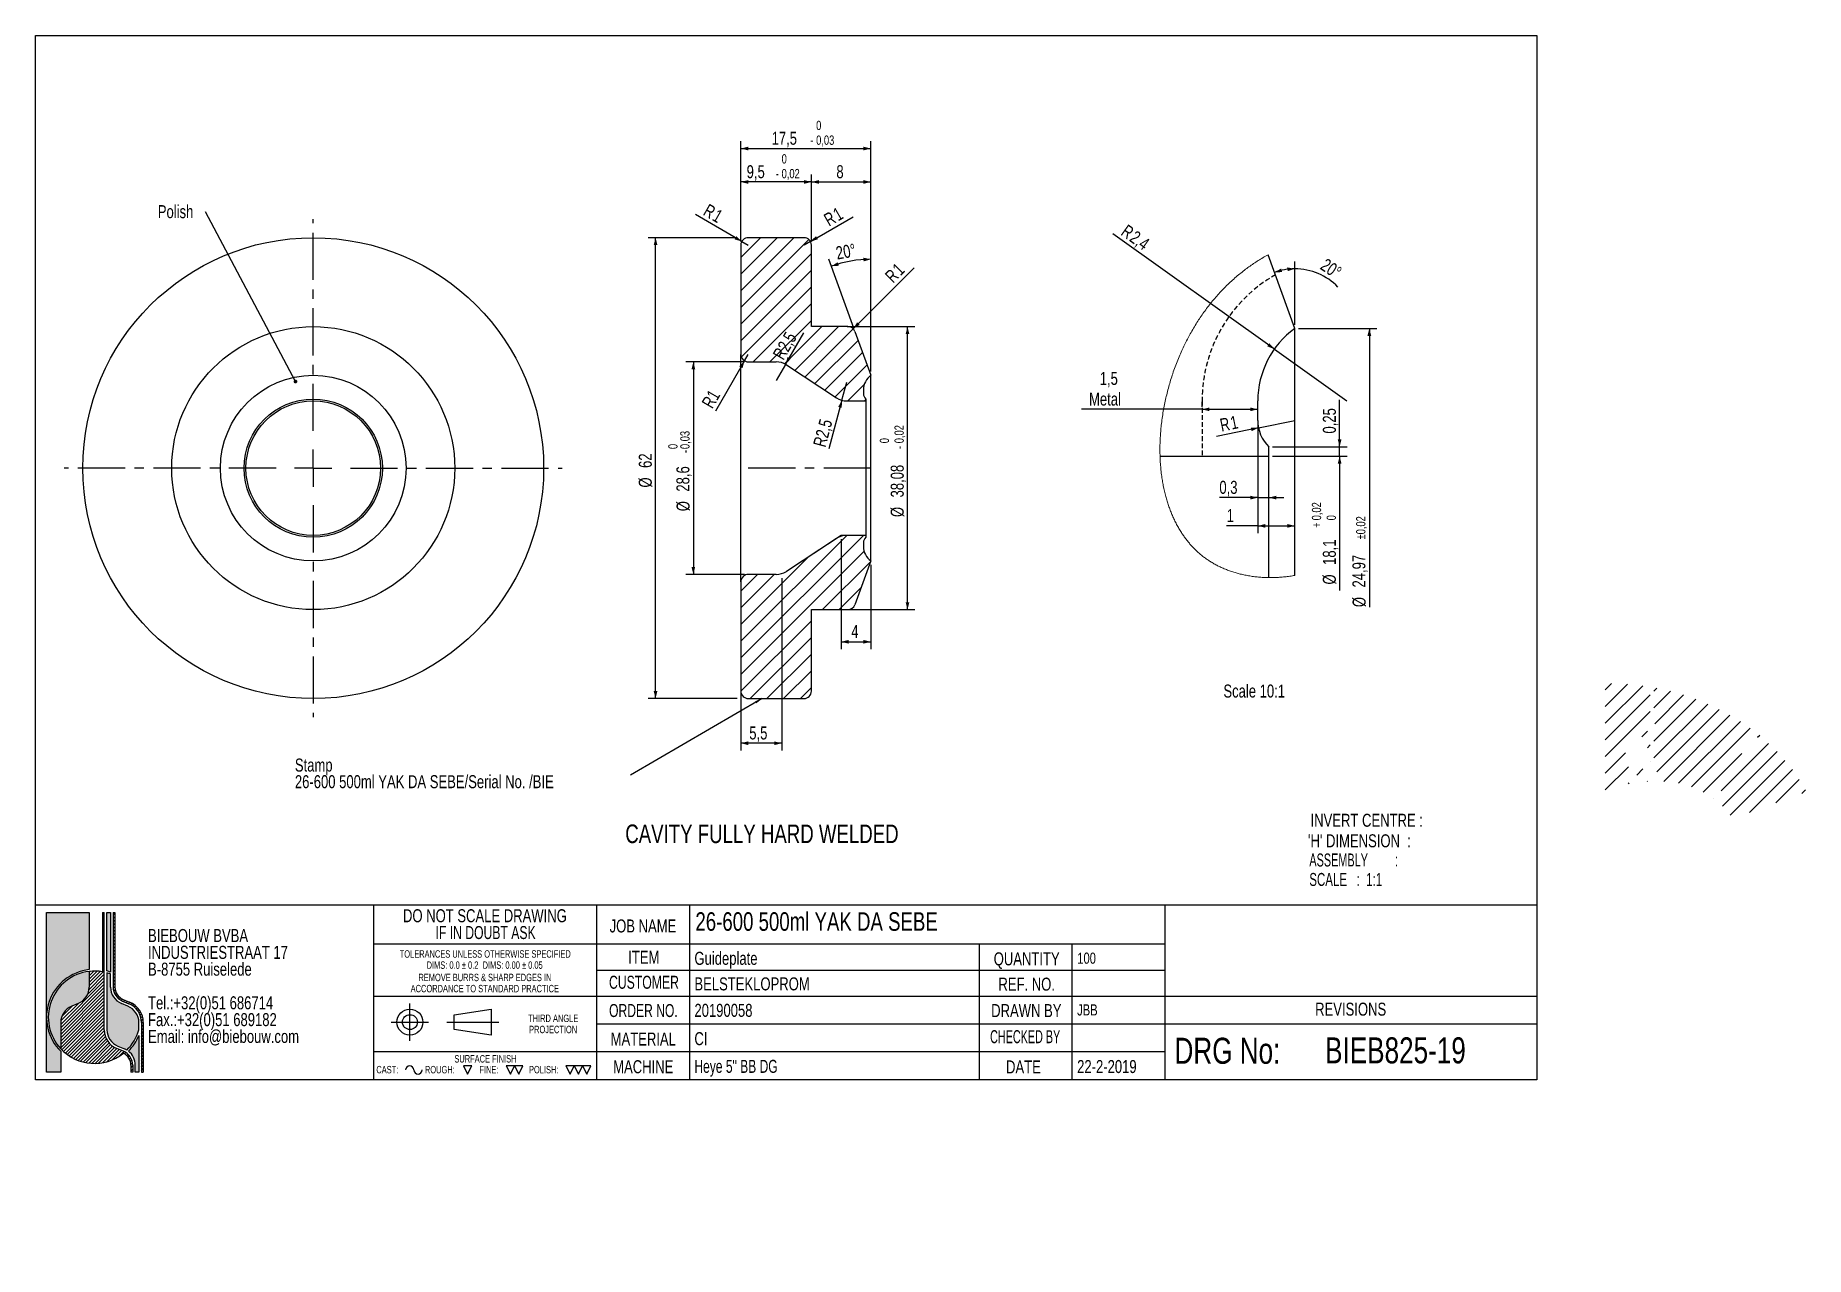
# Model space of a CAD drawing. Header units: millimetres. Extents: x 8 to 484, y -40 to 289.
import ezdxf

# ---------------------------------------------------------------- set-up
doc = ezdxf.new("R2010")
doc.units = ezdxf.units.MM
doc.linetypes.add('CENTERX2', pattern=[20.319999999999997, 12.7, -2.54, 2.54, -2.54])
doc.linetypes.add('HIDDEN', pattern=[1.905, 1.27, -0.635])
for name, color, linetype in [('CENTERLINE', 4, 'CENTERX2'), ('DIMENSIONS', 2, 'Continuous'), ('HATCH', 3, 'Continuous'), ('HIDDEN', 3, 'HIDDEN'), ('TEXT', 2, 'Continuous')]:
    doc.layers.add(name, color=color, linetype=linetype)
doc.layers.add('OUTLINE', color=7, linetype='Continuous', lineweight=25)
doc.styles.add('SLDTEXTSTYLE0', font='TXT', dxfattribs={"width": 0.75})
doc.styles.add('SLDTEXTSTYLE1', font='TXT', dxfattribs={"width": 0.6607142857142857})
doc.styles.add('SLDTEXTSTYLE2', font='TXT', dxfattribs={"width": 0.6923076923076923})
doc.styles.add('SLDTEXTSTYLE3', font='TXT', dxfattribs={"width": 0.7025307159329397})
doc.styles.add('SLDTEXTSTYLE4', font='TXT', dxfattribs={"width": 0.6968736703136285})
doc.styles.add('SLDTEXTSTYLE5', font='TXT', dxfattribs={"width": 0.620207522618735})
doc.styles.add('SLDTEXTSTYLE6', font='TXT', dxfattribs={"width": 0.7})
doc.styles.add('SLDTEXTSTYLE7', font='TXT', dxfattribs={"width": 0.6911764705882353})
doc.styles.add('SLDTEXTSTYLE8', font='TXT', dxfattribs={"width": 0.625})
doc.dimstyles.new('SLDDIMSTYLE0', dxfattribs={"dimtxt": 0.18, "dimasz": 1, "dimexe": 0, "dimexo": 0.0625, "dimgap": 0, "dimtad": 0, "dimtih": 1, "dimtoh": 1, "dimdec": 0, "dimrnd": 1e-09, "dimzin": 0, "dimdsep": 46, "dimtxsty": 'Standard', "dimblk1": 'DOT', "dimblk2": 'DOT', "dimsah": 1, "dimcen": 0.09, "dimadec": 0, "dimazin": 0, "dimtfac": 1, "dimtdec": 0, "dimtofl": 0, "dimtmove": 0, "dimatfit": 3, "dimldrblk": 'DOT', "dimfxl": 0, "dimfrac": 2, "dimtolj": 1, "dimtzin": 0, "dimarcsym": 0})
doc.dimstyles.new('SLDDIMSTYLE1', dxfattribs={"dimtxt": 3.5, "dimasz": 2, "dimexe": 0, "dimexo": 0.0625, "dimgap": 0.875, "dimtad": 1, "dimlfac": 0.5, "dimrnd": 1e-09, "dimzin": 12, "dimdsep": 46, "dimtxsty": 'SLDTEXTSTYLE0', "dimsah": 1, "dimcen": 0.09, "dimadec": 0, "dimazin": 3, "dimtfac": 1, "dimtofl": 0, "dimtmove": 0, "dimatfit": 3, "dimfxl": 0, "dimfrac": 2, "dimtolj": 1, "dimtzin": 12, "dimarcsym": 0})
doc.dimstyles.new('SLDDIMSTYLE10', dxfattribs={"dimtxt": 3.5, "dimasz": 2, "dimexe": 0, "dimexo": 0.0625, "dimgap": 0.875, "dimtad": 1, "dimdec": 4, "dimlfac": 0.5, "dimzin": 12, "dimdsep": 46, "dimtxsty": 'SLDTEXTSTYLE0', "dimsah": 1, "dimcen": 0.09, "dimazin": 3, "dimtfac": 1, "dimtofl": 0, "dimtmove": 0, "dimatfit": 3, "dimfxl": 0, "dimfrac": 2, "dimtolj": 1, "dimtzin": 12, "dimarcsym": 0})
doc.dimstyles.new('SLDDIMSTYLE11', dxfattribs={"dimtxt": 0.18, "dimasz": 2, "dimexe": 0, "dimexo": 0.0625, "dimgap": 0, "dimtad": 0, "dimtih": 1, "dimtoh": 1, "dimdec": 0, "dimrnd": 1e-09, "dimzin": 0, "dimdsep": 46, "dimtxsty": 'Standard', "dimsah": 1, "dimcen": 0.09, "dimadec": 0, "dimazin": 0, "dimtfac": 2, "dimtdec": 0, "dimtofl": 0, "dimtmove": 0, "dimatfit": 3, "dimfxl": 0, "dimfrac": 2, "dimtolj": 1, "dimtzin": 0, "dimarcsym": 0})
doc.dimstyles.new('SLDDIMSTYLE12', dxfattribs={"dimtxt": 3.5, "dimasz": 2, "dimexe": 0, "dimexo": 0.0625, "dimgap": 0.875, "dimtad": 1, "dimlfac": 0.1, "dimrnd": 1e-09, "dimzin": 12, "dimdsep": 46, "dimtxsty": 'SLDTEXTSTYLE0', "dimsah": 1, "dimcen": 0.09, "dimadec": 0, "dimazin": 3, "dimtfac": 1, "dimtofl": 0, "dimtmove": 0, "dimatfit": 3, "dimfxl": 0, "dimfrac": 2, "dimtolj": 1, "dimtzin": 12, "dimarcsym": 0})
doc.dimstyles.new('SLDDIMSTYLE13', dxfattribs={"dimtxt": 3.5, "dimasz": 2, "dimexe": 0, "dimexo": 0.0625, "dimgap": 0.875, "dimtad": 1, "dimlfac": 0.1, "dimrnd": 1e-09, "dimzin": 12, "dimdsep": 46, "dimtxsty": 'SLDTEXTSTYLE0', "dimsah": 1, "dimcen": 0, "dimadec": 0, "dimazin": 3, "dimtfac": 1, "dimtofl": 0, "dimtmove": 0, "dimatfit": 3, "dimfxl": 0, "dimfrac": 2, "dimtolj": 1, "dimtzin": 12, "dimarcsym": 0})
doc.dimstyles.new('SLDDIMSTYLE14', dxfattribs={"dimtxt": 3.5, "dimasz": 2, "dimexe": 0, "dimexo": 0.0625, "dimgap": 0.875, "dimtad": 1, "dimlfac": 0.1, "dimrnd": 1e-09, "dimzin": 12, "dimdsep": 46, "dimtxsty": 'SLDTEXTSTYLE0', "dimsah": 1, "dimcen": 0.09, "dimse2": 1, "dimsd2": 1, "dimadec": 0, "dimazin": 3, "dimtol": 1, "dimtp": 0.02, "dimtfac": 1, "dimtofl": 0, "dimtmove": 0, "dimatfit": 3, "dimfxl": 0, "dimfrac": 2, "dimtolj": 1, "dimarcsym": 0})
doc.dimstyles.new('SLDDIMSTYLE15', dxfattribs={"dimtxt": 3.5, "dimasz": 2, "dimexe": 0, "dimexo": 0.0625, "dimgap": 0.875, "dimtad": 1, "dimlfac": 0.1, "dimrnd": 1e-09, "dimdsep": 46, "dimtxsty": 'SLDTEXTSTYLE0', "dimsah": 1, "dimcen": 0.09, "dimadec": 0, "dimazin": 2, "dimtfac": 1, "dimtmove": 0, "dimatfit": 0, "dimfxl": 0, "dimfrac": 2, "dimtolj": 1, "dimtzin": 12, "dimarcsym": 0})
doc.dimstyles.new('SLDDIMSTYLE16', dxfattribs={"dimtxt": 3.5, "dimasz": 2, "dimexe": 0, "dimexo": 0.0625, "dimgap": 0.875, "dimtad": 1, "dimlfac": 0.1, "dimrnd": 1e-09, "dimzin": 12, "dimdsep": 46, "dimtxsty": 'SLDTEXTSTYLE0', "dimsah": 1, "dimcen": 0.09, "dimse2": 1, "dimsd2": 1, "dimadec": 0, "dimazin": 3, "dimtol": 1, "dimtp": 0.02, "dimtm": 0.02, "dimtfac": 1, "dimtofl": 0, "dimtmove": 0, "dimatfit": 3, "dimfxl": 0, "dimfrac": 2, "dimtolj": 1, "dimarcsym": 0})
doc.dimstyles.new('SLDDIMSTYLE17', dxfattribs={"dimtxt": 3.5, "dimasz": 2, "dimexe": 0, "dimexo": 0.0625, "dimgap": 0.875, "dimtad": 1, "dimdec": 4, "dimlfac": 0.1, "dimzin": 12, "dimdsep": 46, "dimtxsty": 'SLDTEXTSTYLE0', "dimsah": 1, "dimcen": 0.09, "dimazin": 3, "dimtfac": 1, "dimtofl": 0, "dimtmove": 0, "dimatfit": 3, "dimfxl": 0, "dimfrac": 2, "dimtolj": 1, "dimtzin": 12, "dimarcsym": 0})
doc.dimstyles.new('SLDDIMSTYLE2', dxfattribs={"dimtxt": 3.5, "dimasz": 2, "dimexe": 0, "dimexo": 0.0625, "dimgap": 0.875, "dimtad": 1, "dimlfac": 0.5, "dimrnd": 1e-09, "dimzin": 12, "dimdsep": 46, "dimtxsty": 'SLDTEXTSTYLE0', "dimsah": 1, "dimcen": 0.09, "dimadec": 0, "dimazin": 3, "dimtol": 1, "dimtm": 0.02, "dimtfac": 1, "dimtofl": 0, "dimtmove": 0, "dimatfit": 3, "dimfxl": 0, "dimfrac": 2, "dimtolj": 1, "dimarcsym": 0})
doc.dimstyles.new('SLDDIMSTYLE3', dxfattribs={"dimtxt": 3.5, "dimasz": 2, "dimexe": 0, "dimexo": 0.0625, "dimgap": 0.875, "dimtad": 1, "dimdec": 1, "dimlfac": 0.5, "dimrnd": 1e-09, "dimzin": 12, "dimdsep": 46, "dimtxsty": 'SLDTEXTSTYLE0', "dimsah": 1, "dimcen": 0.09, "dimadec": 0, "dimazin": 3, "dimtfac": 1, "dimtdec": 1, "dimtofl": 0, "dimtmove": 0, "dimatfit": 3, "dimfxl": 0, "dimfrac": 2, "dimtolj": 1, "dimtzin": 12, "dimarcsym": 0})
doc.dimstyles.new('SLDDIMSTYLE4', dxfattribs={"dimtxt": 3.5, "dimasz": 2, "dimexe": 0, "dimexo": 0.0625, "dimgap": 0.875, "dimtad": 1, "dimlfac": 0.5, "dimrnd": 1e-09, "dimzin": 12, "dimdsep": 46, "dimtxsty": 'SLDTEXTSTYLE0', "dimsah": 1, "dimcen": 0, "dimadec": 0, "dimazin": 3, "dimtfac": 1, "dimtofl": 0, "dimtmove": 0, "dimatfit": 3, "dimfxl": 0, "dimfrac": 2, "dimtolj": 1, "dimtzin": 12, "dimarcsym": 0})
doc.dimstyles.new('SLDDIMSTYLE5', dxfattribs={"dimtxt": 3.5, "dimasz": 2, "dimexe": 0, "dimexo": 0.0625, "dimgap": 0.875, "dimtad": 1, "dimlfac": 0.5, "dimrnd": 1e-09, "dimzin": 12, "dimdsep": 46, "dimtxsty": 'SLDTEXTSTYLE0', "dimsah": 1, "dimcen": 0, "dimadec": 0, "dimazin": 3, "dimtfac": 1, "dimtofl": 0, "dimtmove": 0, "dimatfit": 3, "dimfxl": 0, "dimfrac": 2, "dimtolj": 1, "dimtzin": 12, "dimarcsym": 0})
doc.dimstyles.new('SLDDIMSTYLE6', dxfattribs={"dimtxt": 3.5, "dimasz": 2, "dimexe": 0, "dimexo": 0.0625, "dimgap": 0.875, "dimtad": 1, "dimlfac": 0.5, "dimrnd": 1e-09, "dimzin": 12, "dimdsep": 46, "dimtxsty": 'SLDTEXTSTYLE0', "dimsah": 1, "dimcen": 0.09, "dimadec": 0, "dimazin": 3, "dimtol": 1, "dimtm": 0.03, "dimtfac": 1, "dimtofl": 0, "dimtmove": 0, "dimatfit": 3, "dimfxl": 0, "dimfrac": 2, "dimtolj": 1, "dimarcsym": 0})
doc.dimstyles.new('SLDDIMSTYLE7', dxfattribs={"dimtxt": 3.5, "dimasz": 2, "dimexe": 0, "dimexo": 0.0625, "dimgap": 0.875, "dimtad": 1, "dimlfac": 0.5, "dimrnd": 1e-09, "dimzin": 12, "dimdsep": 46, "dimtxsty": 'SLDTEXTSTYLE0', "dimsah": 1, "dimcen": 0.09, "dimadec": 0, "dimazin": 3, "dimtol": 1, "dimtm": 0.023, "dimtfac": 1, "dimtofl": 0, "dimtmove": 0, "dimatfit": 3, "dimfxl": 0, "dimfrac": 2, "dimtolj": 1, "dimarcsym": 0})
doc.dimstyles.new('SLDDIMSTYLE8', dxfattribs={"dimtxt": 3.5, "dimasz": 2, "dimexe": 0, "dimexo": 0.0625, "dimgap": 0.875, "dimtad": 1, "dimlfac": 0.5, "dimrnd": 1e-09, "dimzin": 12, "dimdsep": 46, "dimtxsty": 'SLDTEXTSTYLE0', "dimsah": 1, "dimcen": 0.09, "dimadec": 0, "dimazin": 3, "dimtol": 1, "dimtm": 0.03, "dimtfac": 1, "dimtofl": 0, "dimtmove": 0, "dimatfit": 3, "dimfxl": 0, "dimfrac": 2, "dimtolj": 1, "dimarcsym": 0})
doc.dimstyles.new('SLDDIMSTYLE9', dxfattribs={"dimtxt": 3.5, "dimasz": 2, "dimexe": 0, "dimexo": 0.0625, "dimgap": 0.875, "dimtad": 1, "dimlfac": 0.5, "dimrnd": 1e-09, "dimzin": 12, "dimdsep": 46, "dimtxsty": 'SLDTEXTSTYLE0', "dimsah": 1, "dimcen": 0, "dimadec": 0, "dimazin": 3, "dimtfac": 1, "dimtofl": 0, "dimtmove": 0, "dimatfit": 3, "dimfxl": 0, "dimfrac": 2, "dimtolj": 1, "dimtzin": 12, "dimarcsym": 0})
pattern_1 = [(45, (0, 0), (-2.245064030267288, 2.245064030267288), [])]

msp = doc.modelspace()

# ---------------------------------------------------------------- texts
at = {"layer": 'TEXT'}
for s, insert, char_height, attachment_point, style in [('Scale 10:1', (327.677295403831, 114.3398986245619), 3.5, 1, 'SLDTEXTSTYLE0'), ('CAVITY FULLY HARD WELDED', (166.7193881919294, 76.67694956098224), 5, 1, 'SLDTEXTSTYLE0'), ('INVERT CENTRE :', (351.1320095451977, 79.56570520011437), 3.5, 1, 'SLDTEXTSTYLE0'), ("'H' DIMENSION  :", (350.4439605054778, 74.03884452843039), 3.5, 1, 'SLDTEXTSTYLE0'), ('ASSEMBLY         :', (350.795641158206, 68.87763590822902), 3.5, 1, 'SLDTEXTSTYLE8'), ('SCALE   :  1:1', (350.795641158206, 63.64091564944836), 3.5, 1, 'SLDTEXTSTYLE1'), ('26-600 500ml YAK DA SEBE', (185.5960759696961, 53.07133401508387), 5, 1, 'SLDTEXTSTYLE0'), ('JOB NAME', (171.4869663774124, 51.12779620774447), 3.5, 2, 'SLDTEXTSTYLE0'), ('ITEM', (171.7190840936354, 42.70142053750304), 3.5, 2, 'SLDTEXTSTYLE0'), ('Guideplate', (185.3356476726977, 42.42155950081495), 3.5, 1, 'SLDTEXTSTYLE0'), ('QUANTITY', (274.7433903648613, 42.28181035608544), 3.5, 2, 'SLDTEXTSTYLE0'), ('100', (288.3551789929929, 42.21081630979672), 3, 1, 'SLDTEXTSTYLE0'), ('CUSTOMER', (171.755512514175, 35.97384856720033), 3.5, 2, 'SLDTEXTSTYLE3'), ('BELSTEKLOPROM', (185.3356476726979, 35.54554165984559), 3.5, 1, 'SLDTEXTSTYLE0'), ('REF. NO.', (274.7426170856627, 35.47023184981882), 3.5, 2, 'SLDTEXTSTYLE0'), ('REVISIONS', (361.9190129755476, 28.73985664837643), 3.5, 2, 'SLDTEXTSTYLE0'), ('ORDER NO.', (171.6076364087599, 28.37054846677256), 3.5, 2, 'SLDTEXTSTYLE4'), ('20190058', (185.3356476726978, 28.42402081805539), 3.5, 1, 'SLDTEXTSTYLE0'), ('DRAWN BY', (274.6478254795941, 28.36068984971034), 3.5, 2, 'SLDTEXTSTYLE0'), ('JBB', (288.3193237968931, 28.28969580342161), 3, 1, 'SLDTEXTSTYLE0'), ('MATERIAL', (171.5708199947229, 20.70349958049209), 3.5, 2, 'SLDTEXTSTYLE0'), ('CI', (185.3285701968923, 20.80280534247013), 3.5, 1, 'SLDTEXTSTYLE0'), ('CHECKED BY', (274.3364078366731, 21.33873367185617), 3.5, 2, 'SLDTEXTSTYLE5'), ('DRG No:', (314.519950913722, 19.30280210864847), 7, 1, 'SLDTEXTSTYLE0'), ('BIEB825-19', (355.0468968474829, 19.40974681121416), 7, 1, 'SLDTEXTSTYLE0'), ('SURFACE FINISH', (129.1010282843464, 14.6361651466531), 2, 2, 'SLDTEXTSTYLE0'), ('CAST:', (99.74144781569866, 11.7193822287378), 2, 1, 'SLDTEXTSTYLE0'), ('ROUGH:', (112.8177506495296, 11.7193822287378), 2, 1, 'SLDTEXTSTYLE0'), ('FINE:', (127.4722044600889, 11.71938222873778), 2, 1, 'SLDTEXTSTYLE0'), ('POLISH:', (140.8244601770984, 11.71938222873781), 2, 1, 'SLDTEXTSTYLE0'), ('MACHINE', (171.5683901741257, 13.25378664962611), 3.5, 2, 'SLDTEXTSTYLE0'), ('Heye 5" BB DG', (185.3285701968922, 13.3530924116041), 3.5, 1, 'SLDTEXTSTYLE2'), ('DATE', (273.8670044478967, 13.2055930473251), 3.5, 2, 'SLDTEXTSTYLE0'), ('22-2-2019', (288.3193237968931, 13.30489880930313), 3.5, 1, 'SLDTEXTSTYLE0')]:
    msp.add_mtext(s, dxfattribs=dict(at, insert=insert, char_height=char_height, attachment_point=attachment_point, style=style))

# ---------------------------------------------------------------- blocks, each defined once
blk = doc.blocks.new('SW_NOTE_0')
at = {"layer": 'TEXT', "color": 0, "char_height": 3.5, "attachment_point": 2}
for s, insert, style in [('DO NOT SCALE DRAWING', (28.71093750000001, 4.497652582159624), 'SLDTEXTSTYLE0'), ('IF IN DOUBT ASK', (28.89079850912093, -0.02804194829763434), 'SLDTEXTSTYLE6')]:
    blk.add_mtext(s, dxfattribs=dict(at, insert=insert, style=style))
blk = doc.blocks.new('SW_NOTE_0_1')
at = {"layer": 'TEXT', "color": 0, "char_height": 2, "attachment_point": 2}
for s, insert, style in [('TOLERANCES UNLESS OTHERWISE SPECIFIED', (27.09375, 2.570087189805503), 'SLDTEXTSTYLE0'), ('DIMS: 0.0 ± 0.2  DIMS: 0.00 ± 0.05', (26.93194648623468, -0.4299128362715288), 'SLDTEXTSTYLE7')]:
    blk.add_mtext(s, dxfattribs=dict(at, insert=insert, style=style))
blk = doc.blocks.new('SW_NOTE_0_2')
at = {"layer": 'TEXT', "color": 0, "char_height": 2, "attachment_point": 2, "style": 'SLDTEXTSTYLE0'}
for s, insert in [('REMOVE BURRS & SHARP EDGES IN', (21.78125, 2.570087189805503)), ('ACCORDANCE TO STANDARD PRACTICE', (21.7472258657217, -0.4299128362715288))]:
    blk.add_mtext(s, dxfattribs=dict(at, insert=insert))
blk = doc.blocks.new('SW_NOTE_0_3')
at = {"layer": 'TEXT', "color": 0, "char_height": 2, "attachment_point": 2, "style": 'SLDTEXTSTYLE0'}
for s, insert in [('THIRD ANGLE', (8.34375000000001, 2.5700871898055)), ('PROJECTION', (8.329166397452347, -0.4299128362715322))]:
    blk.add_mtext(s, dxfattribs=dict(at, insert=insert))
blk = doc.blocks.new('SW_NOTE_0_4')
at = {"layer": 'TEXT', "color": 0, "char_height": 3.5, "attachment_point": 1, "style": 'SLDTEXTSTYLE0'}
for s, insert in [('BIEBOUW BVBA', (0, 4.497652582159624)), ('INDUSTRIESTRAAT 17', (0, -0.02804194829763434)), ('B-8755 Ruiselede', (0, -4.553736478754892)), ('Tel.:+32(0)51 686714', (0, -13.60512553966941)), ('Fax.:+32(0)51 689182', (0, -18.13082007012667)), ('Email: info@biebouw.com', (0, -22.65651460058393))]:
    blk.add_mtext(s, dxfattribs=dict(at, insert=insert))
blk = doc.blocks.new('SW_NOTE_0_5')
at = {"layer": 'TEXT', "color": 0, "insert": (-12.80397608731614, 1.763664035662832), "char_height": 3.5, "attachment_point": 1, "style": 'SLDTEXTSTYLE0'}
blk.add_mtext('Polish', dxfattribs=at)
blk = doc.blocks.new('_Dot')
at = {"color": 0, "linetype": 'ByBlock', "lineweight": -2}
blk.add_line((-0.5, 0), (-1, 0), dxfattribs=at)
at = {"color": 0, "linetype": 'ByBlock', "const_width": 0.5}
blk.add_lwpolyline([(-0.25, 0, 1), (0.25, 0, 1)], format="xyb", close=True, dxfattribs=at)
blk = doc.blocks.new('SW_CENTERMARKSYMBOL_0')
at = {"layer": 'CENTERLINE', "color": 0}
for p, q in [((0, 10.00000000000001), (0, 67.00000000000003)), ((0, 0), (0, 5.000000000000004)), ((-9.999999999999995, 0), (-67, 0)), ((0, 0), (-5.000000000000004, 0)), ((0, 0), (0, -4.999999999999977)), ((0, 0), (5.000000000000004, 0)), ((9.999999999999995, 0), (66.99999999999999, 0)), ((0, -9.99999999999998), (0, -66.99999999999999))]:
    blk.add_line(p, q, dxfattribs=at)
blk = doc.blocks.new('_D')
at = {"layer": 'DIMENSIONS'}
for p, q in [((224.8230320394257, 153.4636475415611), (224.8230320394256, 123.8371174978839)), ((232.8230320394257, 146.5900511657207), (232.8230320394256, 123.8371174978839)), ((224.8230320394256, 125.8371174978839), (232.8230320394256, 125.8371174978839))]:
    blk.add_line(p, q, dxfattribs=at)
for points in [[(224.8230320394256, 125.8371174978839), (226.8230320394256, 125.3371174978839), (226.8230320394256, 126.3371174978839)], [(232.8230320394256, 125.8371174978839), (230.8230320394256, 126.3371174978839), (230.8230320394256, 125.3371174978839)]]:
    blk.add_solid(points, dxfattribs=at)
at = {"layer": 'DIMENSIONS', "insert": (227.5299764426655, 130.3488544124628), "char_height": 3.5, "attachment_point": 1, "style": 'SLDTEXTSTYLE0'}
blk.add_mtext('4', dxfattribs=at)
blk = doc.blocks.new('_D_1')
at = {"layer": 'DIMENSIONS'}
for p, q in [((226.4475128548771, 210.6436475415611), (244.6638227939276, 210.643647541561)), ((242.6638227939273, 134.483647541561), (242.6638227939276, 210.643647541561)), ((217.8230320394256, 134.4836475415611), (244.6638227939273, 134.483647541561))]:
    blk.add_line(p, q, dxfattribs=at)
for points in [[(242.6638227939276, 210.643647541561), (242.1638227939276, 208.643647541561), (243.1638227939276, 208.643647541561)], [(242.6638227939273, 134.483647541561), (243.1638227939273, 136.483647541561), (242.1638227939273, 136.483647541561)]]:
    blk.add_solid(points, dxfattribs=at)
at = {"layer": 'DIMENSIONS', "attachment_point": 1, "rotation": 89.9999999999998, "style": 'SLDTEXTSTYLE0'}
for s, insert, char_height in [('0,02', (239.1640899394173, 179.2602159626136), 2.5), ('0', (235.1963339428686, 179.2602159626136), 2.5), ('-', (239.1640899394173, 177.6971605700338), 2.5), ('38,08', (238.1520858793486, 164.6804116485498), 3.5), ('%%c', (238.1520857047255, 159.4031393448397), 3.5)]:
    blk.add_mtext(s, dxfattribs=dict(at, insert=insert, char_height=char_height))
blk = doc.blocks.new('_D_2')
at = {"layer": 'DIMENSIONS'}
for p, q in [((196.823032039426, 234.5636475415612), (172.8746685200124, 234.5636475415613)), ((174.874668520012, 110.5636475415613), (174.8746685200124, 234.5636475415613)), ((196.8230320394255, 110.5636475415612), (172.874668520012, 110.5636475415613))]:
    blk.add_line(p, q, dxfattribs=at)
for points in [[(174.8746685200124, 234.5636475415613), (174.3746685200124, 232.5636475415613), (175.3746685200124, 232.5636475415613)], [(174.874668520012, 110.5636475415613), (175.374668520012, 112.5636475415613), (174.374668520012, 112.5636475415613)]]:
    blk.add_solid(points, dxfattribs=at)
at = {"layer": 'DIMENSIONS', "char_height": 3.5, "attachment_point": 1, "rotation": 89.9999999999998, "style": 'SLDTEXTSTYLE0'}
for s, insert in [('62', (170.3629316054333, 172.6172305441498)), ('%%c', (170.3629314308104, 167.3399582404397))]:
    blk.add_mtext(s, dxfattribs=dict(at, insert=insert))
blk = doc.blocks.new('_D_3')
at = {"layer": 'DIMENSIONS'}
for p, q in [((197.8230320394256, 142.9636475415612), (197.8230320394255, 96.54561076728655)), ((208.8230320394256, 142.9636475415612), (208.8230320394254, 96.54561076728649)), ((208.8230320394254, 98.54561076728649), (197.8230320394255, 98.54561076728655))]:
    blk.add_line(p, q, dxfattribs=at)
for points in [[(197.8230320394255, 98.54561076728655), (199.8230320394255, 98.04561076728655), (199.8230320394255, 99.04561076728655)], [(208.8230320394254, 98.54561076728649), (206.8230320394254, 99.04561076728649), (206.8230320394254, 98.04561076728649)]]:
    blk.add_solid(points, dxfattribs=at)
at = {"layer": 'DIMENSIONS', "insert": (200.0910621515912, 103.0573476818654), "char_height": 3.5, "attachment_point": 1, "style": 'SLDTEXTSTYLE0'}
blk.add_mtext('5,5', dxfattribs=at)
blk = doc.blocks.new('_D_4')
at = {"layer": 'DIMENSIONS'}
for q in [(185.5801495588315, 240.7867795757685), (199.823032039426, 232.5636475415612)]:
    blk.add_line((198.0909812318571, 233.5636475415612), q, dxfattribs=at)
blk.add_solid([(198.0909812318571, 233.5636475415612), (196.6089304242882, 234.9966602434534), (196.1089304242882, 234.130634839669)], dxfattribs=at)
at = {"layer": 'DIMENSIONS', "char_height": 3.5, "attachment_point": 1, "rotation": 329.99999999999983, "style": 'SLDTEXTSTYLE0'}
for s, insert in [('R', (189.1775154837434, 243.842600131133)), ('1', (191.6312812268974, 242.4259178187948))]:
    blk.add_mtext(s, dxfattribs=dict(at, insert=insert))
blk = doc.blocks.new('_D_5')
at = {"layer": 'DIMENSIONS'}
for q in [(244.4355900577912, 226.4269614338185), (226.6522761655338, 208.6436475415611)]:
    blk.add_line((228.0664897279069, 210.0578611039342), q, dxfattribs=at)
blk.add_solid([(228.0664897279069, 210.0578611039342), (229.8342566808732, 211.118521275714), (229.1271498996867, 211.8256280569005)], dxfattribs=at)
at = {"layer": 'DIMENSIONS', "char_height": 3.5, "attachment_point": 1, "rotation": 45.00000000000015, "style": 'SLDTEXTSTYLE0'}
for s, insert in [('R', (236.3082748613804, 224.6464126974484)), ('1', (238.3117662010632, 226.6499040371312))]:
    blk.add_mtext(s, dxfattribs=dict(at, insert=insert))
blk = doc.blocks.new('_D_6')
at = {"layer": 'DIMENSIONS'}
for p, q in [((197.823032039426, 233.5636475415612), (197.823032039426, 260.5636475415582)), ((197.823032039426, 258.5636475415581), (232.8230320394261, 258.5636475415581)), ((232.8230320394258, 198.5372439174015), (232.8230320394261, 260.5636475415581))]:
    blk.add_line(p, q, dxfattribs=at)
for points in [[(197.823032039426, 258.5636475415581), (199.823032039426, 258.0636475415581), (199.823032039426, 259.0636475415581)], [(232.8230320394261, 258.5636475415581), (230.8230320394261, 259.0636475415581), (230.8230320394261, 258.0636475415581)]]:
    blk.add_solid(points, dxfattribs=at)
at = {"layer": 'DIMENSIONS', "attachment_point": 1, "style": 'SLDTEXTSTYLE0'}
for s, insert, char_height in [('17,5', (206.0949934716979, 263.075384456137), 3.5), ('0', (218.0871308314909, 266.031136392617), 2.5), ('0,03', (218.0871308314909, 262.0633803960682), 2.5), ('-', (216.5240754389111, 262.0633803960682), 2.5)]:
    blk.add_mtext(s, dxfattribs=dict(at, insert=insert, char_height=char_height))
blk = doc.blocks.new('_D_7')
at = {"layer": 'DIMENSIONS'}
for p, q in [((216.8230320394259, 233.5636475415611), (216.823032039426, 251.5636475415588)), ((216.823032039426, 249.5636475415588), (232.823032039426, 249.5636475415588)), ((232.8230320394258, 198.5372439174015), (232.823032039426, 251.5636475415587))]:
    blk.add_line(p, q, dxfattribs=at)
for points in [[(216.823032039426, 249.5636475415588), (218.823032039426, 249.0636475415588), (218.823032039426, 250.0636475415588)], [(232.823032039426, 249.5636475415588), (230.823032039426, 250.0636475415588), (230.823032039426, 249.0636475415588)]]:
    blk.add_solid(points, dxfattribs=at)
at = {"layer": 'DIMENSIONS', "insert": (223.5305054647953, 254.0753844561378), "char_height": 3.5, "attachment_point": 1, "style": 'SLDTEXTSTYLE0'}
blk.add_mtext('8', dxfattribs=at)
blk = doc.blocks.new('_D_8')
at = {"layer": 'DIMENSIONS'}
for p, q in [((197.823032039426, 233.5636475415612), (197.823032039426, 251.5636475415615)), ((216.823032039426, 249.5636475415615), (197.823032039426, 249.5636475415616)), ((216.8230320394259, 233.5636475415611), (216.823032039426, 251.5636475415615))]:
    blk.add_line(p, q, dxfattribs=at)
for points in [[(197.823032039426, 249.5636475415616), (199.823032039426, 249.0636475415616), (199.823032039426, 250.0636475415616)], [(216.823032039426, 249.5636475415615), (214.823032039426, 250.0636475415615), (214.823032039426, 249.0636475415615)]]:
    blk.add_solid(points, dxfattribs=at)
at = {"layer": 'DIMENSIONS', "attachment_point": 1, "style": 'SLDTEXTSTYLE0'}
for s, insert, char_height in [('9,5', (199.3875200463287, 254.0753844561404), 3.5), ('0', (208.7946042568549, 257.0311363926205), 2.5), ('0,02', (208.7946042568549, 253.0633803960717), 2.5), ('-', (207.2315488642751, 253.0633803960717), 2.5)]:
    blk.add_mtext(s, dxfattribs=dict(at, insert=insert, char_height=char_height))
blk = doc.blocks.new('_D_9')
at = {"layer": 'DIMENSIONS'}
for q in [(228.0683729602988, 240.2108486877354), (214.8230320394259, 232.5636475415611)]:
    blk.add_line((216.5550828469948, 233.5636475415611), q, dxfattribs=at)
blk.add_solid([(216.5550828469948, 233.5636475415611), (218.5371336545637, 234.1306348396689), (218.0371336545637, 234.9966602434533)], dxfattribs=at)
at = {"layer": 'DIMENSIONS', "char_height": 3.5, "attachment_point": 1, "rotation": 29.999999999999954, "style": 'SLDTEXTSTYLE0'}
for s, insert in [('R', (219.785168981131, 240.5459432812246)), ('1', (222.238934724285, 241.9626255935628))]:
    blk.add_mtext(s, dxfattribs=dict(at, insert=insert))
blk = doc.blocks.new('_D_10')
at = {"layer": 'DIMENSIONS'}
for p, q in [((198.8230320394258, 201.1636475415612), (183.0411494551543, 201.1636475415612)), ((185.0411494551543, 201.1636475415612), (185.0411494551541, 143.9636475415612)), ((198.8230320394256, 143.9636475415612), (183.0411494551541, 143.9636475415612))]:
    blk.add_line(p, q, dxfattribs=at)
for points in [[(185.0411494551543, 201.1636475415612), (184.5411494551543, 199.1636475415612), (185.5411494551543, 199.1636475415612)], [(185.0411494551541, 143.9636475415612), (185.5411494551541, 145.9636475415612), (184.5411494551541, 145.9636475415612)]]:
    blk.add_solid(points, dxfattribs=at)
at = {"layer": 'DIMENSIONS', "attachment_point": 1, "rotation": 90.0000000000002, "style": 'SLDTEXTSTYLE0'}
for s, insert, char_height in [('0,03', (181.5254245564603, 177.6962686957504), 2.5), ('0', (178.2927857391797, 177.6962686957504), 2.5), ('-', (181.5254245564603, 176.5886299939538), 2.5), ('28,6', (180.4759401892924, 166.2441852198626), 3.5), ('%%c', (180.5294123659523, 160.9657478214885), 3.5)]:
    blk.add_mtext(s, dxfattribs=dict(at, insert=insert, char_height=char_height))
blk = doc.blocks.new('_D_11')
at = {"layer": 'DIMENSIONS'}
for q in [(214.7353174298984, 208.9919239251987), (207.3289086065665, 196.1636475415611)]:
    blk.add_line((209.8289086065664, 200.4937745604834), q, dxfattribs=at)
blk.add_solid([(209.8289086065664, 200.4937745604834), (211.2619213084587, 201.9758253680523), (210.3958959046742, 202.4758253680523)], dxfattribs=at)
at = {"layer": 'DIMENSIONS', "insert": (206.2582449088579, 203.148250152675), "char_height": 3.5, "attachment_point": 1, "rotation": 60.0000000000002, "style": 'SLDTEXTSTYLE0'}
blk.add_mtext('R2,5', dxfattribs=at)
blk = doc.blocks.new('_D_12')
at = {"layer": 'DIMENSIONS'}
for q in [(226.3171554722852, 195.663647541561), (221.5131906595871, 177.7350067827988)]:
    blk.add_line((225.0230602467726, 190.8340184101157), q, dxfattribs=at)
blk.add_solid([(225.0230602467726, 190.8340184101157), (224.022459243423, 189.0315762800888), (224.9883850697121, 188.7727572349863)], dxfattribs=at)
at = {"layer": 'DIMENSIONS', "insert": (217.2052788827071, 178.8893082644784), "char_height": 3.5, "attachment_point": 1, "rotation": 74.99999999999997, "style": 'SLDTEXTSTYLE0'}
blk.add_mtext('R2,5', dxfattribs=at)
blk = doc.blocks.new('_D_13')
at = {"layer": 'DIMENSIONS'}
for q in [(190.9917780716674, 187.8674669748594), (199.8230320394259, 203.1636475415612)]:
    blk.add_line((198.8230320394259, 201.4315967339923), q, dxfattribs=at)
blk.add_solid([(198.8230320394259, 201.4315967339923), (197.3900193375337, 199.9495459264235), (198.2560447413181, 199.4495459264235)], dxfattribs=at)
at = {"layer": 'DIMENSIONS', "insert": (187.1237045129225, 190.1007002852462), "char_height": 3.5, "attachment_point": 1, "rotation": 60.000000000000135, "style": 'SLDTEXTSTYLE0'}
blk.add_mtext('R1', dxfattribs=at)
blk = doc.blocks.new('_D_14')
at = {"layer": 'DIMENSIONS'}
for p, q in [((228.1896412637799, 210.2673804489983), (221.4622083630975, 228.75085043452)), ((232.8230320394258, 198.5372439174015), (232.823032039426, 230.7540701717282))]:
    blk.add_line(p, q, dxfattribs=at)
blk.add_arc((232.8230320394258, 197.5372439174015), 31.21682625432674, 89.9999999999998, 109.9999999999994, dxfattribs=at)
for points in [[(232.823032039426, 228.7540701717282), (230.8080629166642, 229.1898446940635), (230.8400477441254, 228.1903563395479)], [(222.1462486497488, 226.8714651929482), (224.2024458448541, 227.0199680375047), (223.8906566009327, 227.970119324077)]]:
    blk.add_solid(points, dxfattribs=at)
at = {"layer": 'DIMENSIONS', "insert": (223.1528559309172, 232.1118648074166), "char_height": 3.5, "attachment_point": 1, "rotation": 10.000000000000037, "style": 'SLDTEXTSTYLE0'}
blk.add_mtext('20°', dxfattribs=at)
blk = doc.blocks.new('SW_NOTE_0_6')
at = {"layer": 'TEXT', "color": 0, "char_height": 3.5, "attachment_point": 1, "style": 'SLDTEXTSTYLE0'}
for s, insert in [('Stamp', (-90.32022290124256, 4.428096817252314)), ('26-600 500ml YAK DA SEBE/Serial No. /BIE', (-90.32022290124256, -0.04412518729912662))]:
    blk.add_mtext(s, dxfattribs=dict(at, insert=insert))
blk = doc.blocks.new('SW_HATCH_0')
at = {"layer": 'HATCH', "color": 0}
for p, q in [((-15.89028164744374, 2.07022763788706), (-17.57460646331307, 0.3859004937112956)), ((-11.55462116003034, 1.915763132274189), (-17.5746064633131, -4.104229155927834)), ((-7.492648437619182, 1.487603876739768), (-17.57460646331312, -8.594356477260527)), ((-3.652069717645618, 0.8380529470741888), (-4.467619583010674, 0.02250541001560039)), ((0, 0), (-4.467619583010674, -4.467621911317092)), ((-5.467617884278297, -0.9774952195584601), (-17.57460646331313, -13.08448496274644)), ((6.818696856498718, -2.161557786166689), (-4.467619583010701, -13.44787888228892)), ((10.01016236841679, -3.460219595581328), (-4.467619583010729, -17.93800678569822)), ((3.485335037112236, -1.004799269139777), (-4.262179136276259, -8.752307621762139)), ((-5.467617884278312, -5.467622540891153), (-17.57460646331316, -17.57461286615574)), ((13.06639052927494, -4.894121084362314), (-3.717625513672898, -21.67813479900359)), ((15.99143259227274, -6.459206342697199), (-1.817885786295006, -24.26853199722245)), ((18.78723502159116, -8.153539383784002), (2.185832709073951, -24.75493558449671)), ((-6.217621266841916, -10.70775091648099), (-7.754433900117902, -12.24456704221663)), ((21.45389094948766, -9.977009613066988), (5.671232938766396, -25.75966762378814)), ((26.39199607074258, -14.01915913447747), (13.65642063319675, -26.75473020644863)), ((23.98982644081113, -11.931200278923), (23.43448810279367, -12.48653978109368)), ((-12.0871607214213, -16.57729037106033), (-17.57460646331317, -22.06474076956504)), ((-5.467617884278325, -14.44787834770975), (-6.239796057343538, -15.22004953585563)), ((-5.467617884278352, -18.93800683319567), (-5.472404882311876, -18.94278626423327)), ((19.14595253765577, -16.77506952546544), (8.7572541087865, -27.16377199249112)), ((28.659738600254, -16.24154392629871), (13.94182443618765, -30.95946129178633)), ((30.79377114772791, -18.59763578977446), (16.08108170330515, -33.31032814458018)), ((-11.31976954638965, -20.30002651736136), (-17.57460646331318, -26.5548688184935)), ((-7.447088137269089, -20.9174718474969), (-9.07096080482013, -22.54134364193302)), ((32.79124386608595, -21.09029737766843), (21.25206403434266, -32.62947720941163)), ((34.6448272466659, -23.72683724388492), (28.31168472766865, -30.05998558364818)), ((-11.1872702836991, -24.65765690430995), (-11.40331849455842, -24.87370788003314)), ((-6.217621266841958, -24.17813491774721), (-6.291791796684334, -24.25230748485772)), ((36.3413803279399, -26.5204172319501), (35.37129610776893, -27.49049432168261)), ((11.50567084550849, -28.9054878521711), (11.5040782839059, -28.90707619371828))]:
    blk.add_line(p, q, dxfattribs=at)
blk = doc.blocks.new('_D_15')
at = {"layer": 'DIMENSIONS'}
for p, q in [((321.9189077163774, 188.3888624492168), (289.5341218879792, 188.3888624492166)), ((321.9189077163774, 189.0397831602426), (321.9189077163774, 190.3888624492168)), ((321.9189077163774, 188.3888624492168), (336.9189077163774, 188.3888624492168)), ((336.9189077163774, 189.0397831602426), (336.9189077163774, 190.3888624492168))]:
    blk.add_line(p, q, dxfattribs=at)
for points in [[(321.9189077163774, 188.3888624492168), (323.9189077163774, 187.8888624492168), (323.9189077163774, 188.8888624492168)], [(336.9189077163774, 188.3888624492168), (334.9189077163774, 188.8888624492168), (334.9189077163774, 187.8888624492168)]]:
    blk.add_solid(points, dxfattribs=at)
at = {"layer": 'DIMENSIONS', "char_height": 3.5, "attachment_point": 1, "style": 'SLDTEXTSTYLE0'}
for s, insert in [('1,5', (294.4006402658911, 198.454934997963)), ('Metal', (291.5184968879792, 192.9005993637956))]:
    blk.add_mtext(s, dxfattribs=dict(at, insert=insert))
blk = doc.blocks.new('_D_16')
at = {"layer": 'DIMENSIONS'}
for q in [(297.9637168024262, 235.5775974287403), (360.9189077163771, 190.6562655407627)]:
    blk.add_line((341.382458027839, 204.5963922821958), q, dxfattribs=at)
blk.add_solid([(341.382458027839, 204.5963922821958), (340.0448398609074, 206.1650788791598), (339.4640012466809, 205.3510601421374)], dxfattribs=at)
at = {"layer": 'DIMENSIONS', "char_height": 3.5, "attachment_point": 1, "rotation": 324.49045206456844, "style": 'SLDTEXTSTYLE0'}
for s, insert in [('R', (301.8753353964947, 238.3264346936036)), ('2,4', (304.1817472897978, 236.6807071114084))]:
    blk.add_mtext(s, dxfattribs=dict(at, insert=insert))
blk = doc.blocks.new('_D_17')
at = {"layer": 'DIMENSIONS'}
for p, q in [((340.9189077163771, 175.7818723511789), (360.9450895934154, 175.7818723511789)), ((358.9450895934154, 175.7818723511789), (358.9450895934156, 139.6644568735733))]:
    blk.add_line(p, q, dxfattribs=at)
blk.add_solid([(358.9450895934154, 175.7818723511789), (358.4450895934154, 173.7818723511789), (359.4450895934154, 173.7818723511789)], dxfattribs=at)
at = {"layer": 'DIMENSIONS', "attachment_point": 1, "rotation": 90.00000000000061, "style": 'SLDTEXTSTYLE0'}
for s, insert, char_height in [('0,02', (351.4776007423566, 158.5213665370763), 2.5), ('+', (351.4776007423567, 156.5008952687415), 2.5), ('0', (355.4453567389053, 158.5213665370763), 2.5), ('18,1', (354.4333526788367, 146.5292291772834), 3.5), ('%%c', (354.4333525042138, 141.2519568735733), 3.5)]:
    blk.add_mtext(s, dxfattribs=dict(at, insert=insert, char_height=char_height))
blk = doc.blocks.new('_D_18')
at = {"layer": 'DIMENSIONS'}
for q in [(325.8268458792155, 181.0754582865468), (346.9189077163771, 185.4233007797218)]:
    blk.add_line((337.1248290846887, 183.4043842989572), q, dxfattribs=at)
blk.add_solid([(337.1248290846887, 183.4043842989572), (335.0650675343127, 183.4903049343887), (335.2669591823891, 182.5108970712198)], dxfattribs=at)
at = {"layer": 'DIMENSIONS', "char_height": 3.5, "attachment_point": 1, "rotation": 11.647599303749598, "style": 'SLDTEXTSTYLE0'}
for s, insert in [('R', (326.4777380897019, 185.7810073274588)), ('1', (329.2527576823344, 186.3530399811363))]:
    blk.add_mtext(s, dxfattribs=dict(at, insert=insert))
blk = doc.blocks.new('_D_19')
at = {"layer": 'DIMENSIONS'}
for p, q in [((336.9189077163771, 184.4233007797217), (336.9189077163772, 162.6350538456158)), ((336.9189077163772, 164.6350538456158), (326.5900878176789, 164.6350538456158)), ((336.9189077163772, 164.6350538456158), (339.9189077163772, 164.6350538456158)), ((339.9189077163772, 164.6350538456158), (343.9189077163772, 164.6350538456158))]:
    blk.add_line(p, q, dxfattribs=at)
for points in [[(336.9189077163772, 164.6350538456158), (334.9189077163772, 165.1350538456158), (334.9189077163772, 164.1350538456158)], [(339.9189077163772, 164.6350538456158), (341.9189077163772, 164.1350538456158), (341.9189077163772, 165.1350538456158)]]:
    blk.add_solid(points, dxfattribs=at)
at = {"layer": 'DIMENSIONS', "insert": (326.5900878176789, 169.1467907601946), "char_height": 3.5, "attachment_point": 1, "style": 'SLDTEXTSTYLE0'}
blk.add_mtext('0,3', dxfattribs=at)
blk = doc.blocks.new('_D_20')
at = {"layer": 'DIMENSIONS'}
for p, q in [((336.9189077163771, 184.4233007797217), (336.9189077163772, 155.0270766907808)), ((336.9189077163772, 157.0270766907808), (328.5296710381979, 157.0270766907808)), ((336.9189077163772, 157.0270766907808), (346.9189077163772, 157.0270766907808))]:
    blk.add_line(p, q, dxfattribs=at)
for points in [[(336.9189077163772, 157.0270766907808), (338.9189077163772, 156.5270766907808), (338.9189077163772, 157.5270766907808)], [(346.9189077163772, 157.0270766907808), (344.9189077163772, 157.5270766907808), (344.9189077163772, 156.5270766907808)]]:
    blk.add_solid(points, dxfattribs=at)
at = {"layer": 'DIMENSIONS', "insert": (328.5296710381979, 161.5388136053597), "char_height": 3.5, "attachment_point": 1, "style": 'SLDTEXTSTYLE0'}
blk.add_mtext('1', dxfattribs=at)
blk = doc.blocks.new('_D_21')
at = {"layer": 'DIMENSIONS'}
for p, q in [((347.918907716377, 210.1498542303806), (368.9450895934153, 210.1498542303807)), ((366.9450895934153, 210.1498542303807), (366.9450895934156, 135.170017062093))]:
    blk.add_line(p, q, dxfattribs=at)
blk.add_solid([(366.9450895934153, 210.1498542303807), (366.4450895934153, 208.1498542303807), (367.4450895934153, 208.1498542303807)], dxfattribs=at)
at = {"layer": 'DIMENSIONS', "attachment_point": 1, "rotation": 90.00000000000021, "style": 'SLDTEXTSTYLE0'}
for s, insert, char_height in [('±0,02', (363.3911702828217, 153.3790106609117), 2.5), ('24,97', (362.3798803275538, 140.448454460467), 3.5), ('%%c', (362.4333525042136, 135.1700170620929), 3.5)]:
    blk.add_mtext(s, dxfattribs=dict(at, insert=insert, char_height=char_height))
blk = doc.blocks.new('_D_22')
at = {"layer": 'DIMENSIONS'}
for p, q in [((358.9450895934156, 178.2818723511789), (358.9450895934156, 190.9260297508621)), ((340.9189077163771, 178.2818723511789), (360.9450895934156, 178.2818723511789)), ((358.9450895934156, 175.7818723511789), (358.9450895934156, 178.2818723511789)), ((340.9189077163771, 175.7818723511789), (360.9450895934156, 175.7818723511789)), ((358.9450895934156, 175.7818723511789), (358.9450895934156, 171.7818723511789))]:
    blk.add_line(p, q, dxfattribs=at)
for points in [[(358.9450895934156, 178.2818723511789), (359.4450895934156, 180.2818723511789), (358.4450895934156, 180.2818723511789)], [(358.9450895934156, 175.7818723511789), (358.4450895934156, 173.7818723511789), (359.4450895934156, 173.7818723511789)]]:
    blk.add_solid(points, dxfattribs=at)
at = {"layer": 'DIMENSIONS', "insert": (354.4333526788366, 181.8746406899475), "char_height": 3.5, "attachment_point": 1, "rotation": 90.0000000000002, "style": 'SLDTEXTSTYLE0'}
blk.add_mtext('0,25', dxfattribs=at)
blk = doc.blocks.new('_D_23')
at = {"layer": 'DIMENSIONS'}
blk.add_line((346.918907716377, 211.1498499256464), (346.918907716377, 228.199945300404), dxfattribs=at)
for start, end in [(90.0000000000002, 110.0000000000002), (43.87171916352116, 90.0000000000002)]:
    blk.add_arc((346.918907716377, 210.1498542303805), 16.05009107002349, start, end, dxfattribs=at)
for points in [[(341.4294532682175, 225.2320063718234), (343.4891792400879, 225.3187757258761), (343.2060259003136, 226.2778503768677)], [(346.918907716377, 226.199945300404), (344.8917758072045, 226.5750935681793), (344.9537215528599, 225.577014050007)]]:
    blk.add_solid(points, dxfattribs=at)
at = {"layer": 'DIMENSIONS', "insert": (355.4195552968179, 229.2001626353616), "char_height": 3.5, "attachment_point": 1, "rotation": 326.2397169201776, "style": 'SLDTEXTSTYLE0'}
blk.add_mtext('20°', dxfattribs=at)

# ---------------------------------------------------------------- dimensions: what is measured, and where the dimension line sits
at = {"layer": 'DIMENSIONS'}
for base, p1, p2, dimstyle, picture, middle in [((232.8230320394261, 258.5636475415606), (197.823032039426, 232.5636475415612), (232.8230320394258, 197.5372439174015), 'SLDDIMSTYLE6', '_D_6', (215.323032039426, 258.5636475415607)), ((197.823032039426, 249.5636475415616), (216.8230320394259, 232.5636475415611), (197.823032039426, 232.5636475415612), 'SLDDIMSTYLE7', '_D_8', (207.323032039426, 249.5636475415615)), ((232.823032039426, 249.5636475415614), (216.8230320394259, 232.5636475415611), (232.8230320394258, 197.5372439174015), 'SLDDIMSTYLE1', '_D_7', (224.823032039426, 249.5636475415615)), ((339.9189077163772, 164.6350538456158), (336.9189077163771, 185.4233007797217), (339.9189077163771, 178.2818726939056), 'SLDDIMSTYLE15', '_D_19', (329.8227266349594, 164.6350538456157)), ((232.8230320394256, 125.8371174978867), (224.8230320394257, 154.4636475415611), (232.8230320394257, 147.5900511657207), 'SLDDIMSTYLE1', '_D', (228.8230320394256, 125.8371174978867)), ((197.8230320394255, 98.54561076728655), (208.8230320394256, 143.9636475415612), (197.8230320394256, 143.9636475415612), 'SLDDIMSTYLE3', '_D_3', (203.3230320394255, 98.54561076728652))]:
    dim = msp.add_linear_dim(base=base, p1=p1, p2=p2, dimstyle=dimstyle, dxfattribs=at)
    dim.commit()
    dim.dimension.update_dxf_attribs({"geometry": picture, "text_midpoint": middle, "dimtype": 160})
for center, mpoint, dimstyle, picture, middle in [((199.823032039426, 232.5636475415612), (198.0909812318571, 233.5636475415612), 'SLDDIMSTYLE4', '_D_4', (189.042550097497, 238.7877774662304)), ((214.8230320394259, 232.5636475415611), (216.5550828469948, 233.5636475415611), 'SLDDIMSTYLE5', '_D_9', (224.6295830135361, 238.2254666127827)), ((360.9189077163771, 190.6562655407627), (341.382458027839, 204.5963922821958), 'SLDDIMSTYLE13', '_D_16', (302.9960062270029, 231.9868519897894)), ((226.6522761655338, 208.6436475415611), (228.0664897279069, 210.0578611039342), 'SLDDIMSTYLE5', '_D_5', (241.5253388120222, 223.5167101880496)), ((207.3289086065665, 196.1636475415611), (209.8289086065664, 200.4937745604834), 'SLDDIMSTYLE9', '_D_11', (212.5849635402722, 205.2673944136046)), ((199.8230320394259, 203.1636475415612), (198.8230320394259, 201.4315967339923), 'SLDDIMSTYLE9', '_D_13', (192.2229777452879, 189.9999600433243)), ((226.3171554722852, 195.663647541561), (225.0230602467726, 190.8340184101157), 'SLDDIMSTYLE9', '_D_12', (222.6481306105385, 181.9706330227815)), ((346.9189077163771, 185.4233007797218), (337.1248290846887, 183.4043842989572), 'SLDDIMSTYLE13', '_D_18', (329.8227366349594, 181.8991649114483))]:
    dim = msp.add_radius_dim(center=center, mpoint=mpoint, dimstyle=dimstyle, dxfattribs=at)
    dim.commit()
    dim.dimension.update_dxf_attribs({"geometry": picture, "text_midpoint": middle, "dimtype": 164})
for base, p1, p2, angle, text, dimstyle, picture, middle in [((172.0975007029287, 234.5636475415613), (197.8230320394255, 110.5636475415612), (197.823032039426, 234.5636475415612), 90.0000000000002, '%%c<>', 'SLDDIMSTYLE3', '_D_2', (172.0975007029285, 172.5636475415613)), ((242.6638227939276, 210.643647541561), (216.8230320394256, 134.4836475415611), (216.8230320394258, 210.6436475415611), 90.0000000000002, '%%c<>', 'SLDDIMSTYLE2', '_D_1', (242.6638227939275, 172.563647541561)), ((366.9450895934153, 210.1498542303807), (346.9189077163779, -39.58610952802275), (346.918907716377, 210.1498542303806), 90.0000000000002, '%%c<>', 'SLDDIMSTYLE16', '_D_21', (366.9450895934155, 148.4220835104238)), ((185.0411494551541, 143.9636475415612), (199.8230320394258, 201.1636475415612), (199.8230320394256, 143.9636475415612), 90.0000000000002, '%%c<>', 'SLDDIMSTYLE8', '_D_10', (185.0411494551541, 172.5636475415612)), ((336.9189077163774, 188.3888624492168), (321.9189077163774, 188.0397831602426), (336.9189077163774, 188.0397831602426), 2.171258662545761e-13, '<>\\PMetal', 'SLDDIMSTYLE12', '_D_15', (297.6326101537255, 188.3888624492166)), ((358.945089593416, -5.218127648821079), (339.9189077163771, 175.7818723511789), (339.9189077163778, -5.218127648821139), 90.0000000000002, '%%c<>', 'SLDDIMSTYLE14', '_D_17', (358.9450895934154, 153.1186315931592))]:
    dim = msp.add_linear_dim(base=base, p1=p1, p2=p2, angle=angle, text=text, dimstyle=dimstyle, dxfattribs=at)
    dim.commit()
    dim.dimension.update_dxf_attribs({"geometry": picture, "text_midpoint": middle, "dimtype": 160})
for base, line1, line2, dimstyle, picture, middle in [((227.402287047817, 228.2798164370975), ((232.8230320394257, 147.5900511657207), (232.8230320394258, 197.5372439174015)), ((228.5316614071056, 209.3276878282124), (232.8230320394258, 197.5372439174015)), 'SLDDIMSTYLE10', '_D_14', (227.402287047817, 228.2798164370975)), ((344.1318386506791, 225.9561083526916), ((346.9189077163772, 143.7142055225465), (346.918907716377, 210.1498499256464)), ((339.7008949512018, 229.9811813160345), (346.9189090706949, 210.1498505094227)), 'SLDDIMSTYLE17', '_D_23', (355.8382555129599, 223.4934166572454))]:
    dim = msp.add_angular_dim_2l(base=base, line1=line1, line2=line2, dimstyle=dimstyle, dxfattribs=at)
    dim.commit()
    dim.dimension.update_dxf_attribs({"geometry": picture, "text_midpoint": middle, "dimtype": 162})
for base, p1, p2, angle, dimstyle, picture, middle in [((358.9450895934154, 178.2818723511789), (339.9189077163771, 175.7818723511789), (339.9189077163771, 178.2818723511789), 90.0000000000002, 'SLDDIMSTYLE15', '_D_22', (358.9450895934154, 186.4003352204048)), ((346.9189077163772, 157.0270766907808), (336.9189077163771, 185.4233007797217), (346.9189077163772, 143.7142055225465), 1.62844399690933e-13, 'SLDDIMSTYLE12', '_D_20', (329.8227266349593, 157.0270766907808))]:
    dim = msp.add_linear_dim(base=base, p1=p1, p2=p2, angle=angle, dimstyle=dimstyle, dxfattribs=at)
    dim.commit()
    dim.dimension.update_dxf_attribs({"geometry": picture, "text_midpoint": middle, "dimtype": 160})

# ---------------------------------------------------------------- hatches: boundary and pattern name
at = {"layer": 'HATCH'}
h = msp.add_hatch(dxfattribs=at)
h.set_pattern_fill('ANSI31', color=256, angle=2.8e-322, style=0)
h.set_pattern_definition(pattern_1)
edge = h.paths.add_edge_path(flags=0)
edge.add_arc((226.6522761655338, 208.6436475415611), 2, 20.00000000000009, 89.99999999999919)
edge.add_line((226.6522761655338, 210.6436475415611), (216.8230320394259, 210.6436475415611))
edge.add_line((216.8230320394259, 210.6436475415611), (216.8230320394259, 232.5636475415611))
edge.add_arc((214.8230320394259, 232.5636475415611), 2, 0, 89.99999999999919)
edge.add_line((214.823032039426, 234.5636475415611), (199.823032039426, 234.5636475415612))
edge.add_arc((199.823032039426, 232.5636475415612), 2, 89.99999999999919, 179.9999999999992)
edge.add_line((197.823032039426, 232.5636475415612), (197.8230320394259, 203.1636475415612))
edge.add_arc((199.8230320394259, 203.1636475415612), 2, 180, 270)
edge.add_line((199.8230320394258, 201.1636475415612), (207.3289086065665, 201.1636475415611))
edge.add_arc((207.3289086065665, 196.1636475415611), 5, 56.7251120151638, 89.99999999999892, ccw=False)
edge.add_line((210.0721908140006, 200.3438870957464), (223.5738732648511, 191.4834079873757))
edge.add_arc((226.3171554722852, 195.663647541561), 5, 236.7251120151656, 270.0000000000005)
edge.add_line((226.3171554722852, 190.663647541561), (231.4230320394258, 190.663647541561))
edge.add_line((231.4230320394258, 190.663647541561), (231.4230320394258, 191.1636475415611))
edge.add_arc((232.8230320394258, 192.5919332272697), 2, 180, 225.5729959991948, ccw=False)
edge.add_line((230.8230320394258, 192.5919332272697), (230.8230320394258, 193.6385261794779))
edge.add_arc((235.6230320394258, 193.6385261794779), 4.799999999999997, 125.68533471265081, 179.9999999999988, ccw=False)
edge.add_line((232.8230320394258, 197.5372439174015), (228.5316614071056, 209.3276878282124))
h = msp.add_hatch(dxfattribs=at)
h.set_pattern_fill('ANSI31', color=256, angle=2.8e-322, style=0)
h.set_pattern_definition(pattern_1)
edge = h.paths.add_edge_path(flags=0)
edge.add_arc((235.6230320394257, 151.4887689036443), 4.799999999999997, 179.9999999999988, 234.3146652873481, ccw=False)
edge.add_line((230.8230320394257, 151.4887689036444), (230.8230320394257, 152.5353618558526))
edge.add_arc((232.8230320394257, 152.5353618558525), 2, 134.4270040008044, 179.9999999999984, ccw=False)
edge.add_line((231.4230320394257, 153.9636475415611), (231.4230320394257, 154.4636475415611))
edge.add_line((231.4230320394257, 154.4636475415611), (226.317155472285, 154.4636475415611))
edge.add_arc((226.317155472285, 149.4636475415611), 5, 90, 123.2748879848349)
edge.add_line((223.5738732648509, 153.6438870957464), (210.0721908140004, 144.7834079873759))
edge.add_arc((207.3289086065663, 148.9636475415612), 5, 269.99999999999966, 303.2748879848349, ccw=False)
edge.add_line((207.3289086065663, 143.9636475415612), (199.8230320394256, 143.9636475415612))
edge.add_arc((199.8230320394256, 141.9636475415612), 2, 90, 180)
edge.add_line((197.8230320394256, 141.9636475415612), (197.8230320394255, 112.5636475415612))
edge.add_arc((199.8230320394255, 112.5636475415612), 2, 180, 270.0000000000008)
edge.add_line((199.8230320394255, 110.5636475415612), (214.8230320394255, 110.5636475415611))
edge.add_arc((214.8230320394255, 112.5636475415611), 2, 270.0000000000008, 360.0000000000008)
edge.add_line((216.8230320394255, 112.5636475415611), (216.8230320394256, 134.4836475415611))
edge.add_line((216.8230320394256, 134.4836475415611), (226.6522761655335, 134.4836475415611))
edge.add_arc((226.6522761655335, 136.4836475415611), 2, 270.0000000000008, 340.0000000000007)
edge.add_line((228.5316614071053, 135.7996072549097), (232.8230320394257, 147.5900511657207))
h = msp.add_hatch(color=256, dxfattribs=at)
edge = h.paths.add_edge_path(flags=0)
edge.add_arc((23.90000000065397, 24.81111111041016), 12.89999999999952, 96.37937020850609, 180, ccw=False)
edge.add_line((22.46666666730633, 37.63123418140686), (22.46666666730633, 52.99999999931021))
edge.add_line((22.46666666730633, 52.99999999931021), (11.00000000064333, 52.99999999931021))
edge.add_line((11.00000000064333, 52.99999999931021), (11.00000000064333, 24.81111111041016))
h = msp.add_hatch(dxfattribs=at)
h.set_pattern_fill('LINE', color=256, scale=0.2, angle=45.0000000000001, style=0)
h.set_pattern_definition([(45.0000000000001, (0, 0), (-0.4490128060534585, 0.4490128060534569), [])])
edge = h.paths.add_edge_path(flags=0)
edge.add_arc((19.60000000000581, 23.37777777777704), 4.77777777777909, 112.6198649480399, 179.9999999999979)
edge.add_line((14.82222222222672, 23.37777777777722), (14.82222222222672, 16.33139675533261))
edge.add_arc((23.90000000065698, 24.81111111041135), 12.42222222222299, 223.0490797958323, 308.8040060266)
edge.add_arc((30.11111111175219, 11.91111111039703), 3.583333333332251, 4.382627594168298e-11, 63.954669439262716, ccw=False)
edge.add_line((33.69444444508444, 11.91111111039982), (33.69444444508444, 9.999999999285835))
edge.add_line((33.69444444508444, 9.999999999285835), (34.17222222286212, 9.999999999285835))
edge.add_line((34.17222222286212, 9.999999999285835), (34.17222222286212, 11.91111111039981))
edge.add_arc((30.11111111175219, 11.91111111039703), 4.061111111109934, 3.922132985033251e-11, 67.38013505196741)
edge.add_line((31.67307692371704, 15.65982905911411), (29.90897435961748, 16.39487179416329))
edge.add_arc((32.02222222286068, 21.46666666597434), 5.494444444457391, 179.9999999999882, 247.3801350520693, ccw=False)
edge.add_line((26.52777777840329, 21.46666666597539), (26.5277777784031, 53.00000000008001))
edge.add_line((26.5277777784031, 53.00000000008001), (26.05000000055658, 53.00000000008001))
edge.add_line((26.05000000055658, 53.00000000008001), (26.05000000055658, 37.04586100394047))
edge.add_arc((23.90000000057053, 24.81111111113215), 12.42222222227219, 80.0332336998611, 96.62580956737716)
edge.add_line((22.46666666668136, 37.15036394481196), (22.46666666668136, 32.93333333333683))
edge.add_arc((17.6888888889033, 32.93333333333764), 4.777777777778049, 292.6198649480401, 359.9999999999903, ccw=False)
edge.add_line((19.52649572651022, 28.52307692308097), (17.7623931623985, 27.78803418803468))
h = msp.add_hatch(color=256, dxfattribs=at)
edge = h.paths.add_edge_path(flags=0)
edge.add_arc((23.90000000065397, 24.81111111041016), 12.90000000000006, 70.52877936558622, 74.97388624095942, ccw=False)
edge.add_line((28.20000000063751, 36.97334774682469), (28.20000000063751, 52.99999999930657))
edge.add_line((28.20000000063751, 52.99999999930657), (27.24444444508111, 52.99999999930657))
edge.add_line((27.24444444508111, 52.99999999930657), (27.24444444508111, 37.27003126257991))
h = msp.add_hatch(dxfattribs=at)
h.set_pattern_fill('ANSI31', color=256, scale=0.2, style=0)
h.set_pattern_definition([(45, (0, 0), (-0.4490128060534577, 0.4490128060534577), [])])
edge = h.paths.add_edge_path(flags=0)
edge.add_line((36.56111111176396, 23.37777777707824), (36.56111111176403, 9.999999999300753))
edge.add_line((36.56111111176403, 9.999999999300753), (37.03888888954184, 9.999999999300753))
edge.add_line((37.03888888954184, 9.999999999300753), (37.03888888954184, 23.37777777707824))
edge.add_arc((31.06666666731951, 23.37777777707824), 5.972222222222258, 0, 67.38013505195057)
edge.add_line((33.36367521432894, 28.89059828989842), (31.59957265022671, 29.62564102494112))
edge.add_arc((32.977777778415, 32.9333333326406), 3.583333333333473, 179.9999999999682, 247.38013505225211, ccw=False)
edge.add_line((29.39444444508153, 32.93333333264254), (29.39444444508153, 52.99999999930891))
edge.add_line((29.39444444508153, 52.99999999930891), (28.91666666730356, 52.99999999930891))
edge.add_line((28.91666666730356, 52.99999999930891), (28.91666666730356, 32.93333333264256))
edge.add_arc((32.977777778415, 32.9333333326406), 4.061111111111448, 179.9999999999723, 247.3801350522127)
edge.add_line((31.41581196646557, 29.18461538391546), (33.17991453056821, 28.4495726488727))
edge.add_arc((31.06666666731951, 23.37777777707824), 5.494444444444458, -7.958078640513122e-13, 67.38013505194903, ccw=False)
h = msp.add_hatch(color=256, dxfattribs=at)
edge = h.paths.add_edge_path(flags=0)
edge.add_arc((19.60000000000306, 23.37777777777972), 4.787777777778803, 112.6198649480391, 179.9999999999971, ccw=False)
edge.add_line((17.75854700854967, 27.79726495726796), (19.52264957266139, 28.53230769231426))
edge.add_arc((17.68888888890064, 32.93333333334015), 4.76777777777807, 292.6198649480409, 359.9999999999835)
edge.add_line((22.45666666667872, 32.93333333333871), (22.45666666667872, 37.14919823221511))
edge.add_arc((23.90000000065397, 24.81111111041016), 12.42222222222009, 96.67224550983134, 222.9814690215258)
edge.add_line((14.81222222222378, 16.34211471248352), (14.81222222222436, 23.37777777777989))
h = msp.add_hatch(color=256, dxfattribs=at)
edge = h.paths.add_edge_path(flags=0)
edge.add_line((28.20000000063757, 32.9333333326405), (28.20000000063757, 36.46536376506003))
edge.add_arc((23.90000000065397, 24.81111111041016), 12.42222222222223, 69.74775325789302, 74.38150172443385)
edge.add_line((27.24444444508121, 36.77465140149503), (27.24444444508121, 21.46666666597368))
edge.add_arc((32.02222222286068, 21.46666666597434), 4.77777777777947, 180.0000000000087, 247.3801350521217)
edge.add_line((30.18461538526561, 17.05641025571119), (31.94871794936806, 16.32136752066848))
edge.add_arc((30.11111111175219, 11.91111111039703), 4.777777777794988, 58.20753195091788, 67.38013505192811, ccw=False)
edge.add_arc((23.90000000065397, 24.81111111041016), 12.42222222222206, 314.6385798455286, 344.0576313943754)
edge.add_line((35.84444444509845, 21.39909530566264), (35.84444444509845, 23.37777777707824))
edge.add_arc((31.06666666731951, 23.37777777707824), 4.77777777777887, 0, 67.38013505196662)
edge.add_line((32.9042735049262, 27.78803418733583), (31.14017094082355, 28.52307692237816))
edge.add_arc((32.977777778415, 32.9333333326406), 4.777777777777437, 180.0000000000012, 247.3801350521577, ccw=False)
h = msp.add_hatch(color=256, dxfattribs=at)
edge = h.paths.add_edge_path(flags=0)
edge.add_arc((23.90000000065397, 24.81111111041016), 12.89999999999952, 180, 225.2750868449873, ccw=False)
edge.add_line((11.00000000064333, 24.81111111041016), (11.00000000064333, 9.999999999311743))
edge.add_line((11.00000000064333, 9.999999999311743), (14.82222222286387, 9.999999999311743))
edge.add_line((14.82222222286387, 9.999999999311743), (14.82222222286387, 15.64574419920316))
h = msp.add_hatch(color=256, dxfattribs=at)
edge = h.paths.add_edge_path(flags=0)
edge.add_arc((23.90000000065397, 24.81111111041016), 12.89999999999997, 315.0375474160751, 337.8083934337269, ccw=False)
edge.add_arc((30.11111111175219, 11.91111111039703), 4.77777777779506, 5.638867150992155e-11, 52.37874481329709, ccw=False)
edge.add_line((34.88888888954742, 11.91111111040181), (34.88888888954742, 9.999999999296712))
edge.add_line((34.88888888954742, 9.999999999296712), (35.84444444509881, 9.999999999296712))
edge.add_line((35.84444444509881, 9.999999999296712), (35.84444444509836, 19.93871468631034))

# ---------------------------------------------------------------- linework, layer by layer
at = {"color": 7, "linetype": 'Continuous', "lineweight": 18, "flags": 128}
msp.add_lwpolyline([(339.7008940147081, 229.9811813724134), (339.3613537765069, 229.794963423619), (339.0223412271317, 229.6051971358154), (338.6838990400739, 229.4119104486797), (338.3460697796855, 229.2151219886634), (338.0088960830782, 229.0148690086696), (337.6724207328826, 228.8111701351497), (337.3558503654514, 228.6159928631876), (337.0399742698957, 228.4177887928579), (336.7248283894461, 228.2166044902895), (336.4104482307758, 228.0124585819337), (336.0968698826347, 227.8053696942422), (335.7841285606575, 227.5953564536665), (335.4722603535939, 227.3824467998836), (335.1613010591556, 227.1666686725709), (334.8512858929772, 226.9480313849542), (334.5422515258853, 226.7265815031622), (334.2397241932068, 226.5063423407171), (333.9382102559049, 226.2834302824829), (333.637744638576, 226.0578546416853), (333.3383605195869, 225.8296433580015), (333.014965740471, 225.5792107176874), (332.6929254536245, 225.3257233393285), (332.3722833147932, 225.0692277890537), (332.0530823976461, 224.8097240668628), (331.7353663579289, 224.5472587388847), (331.4191776872341, 224.2818597447965), (331.1045594592307, 224.0135550242755), (330.7915553296644, 223.7423632037733), (330.4654247904856, 223.4551992011163), (330.1411615530689, 223.1649338942859), (329.8188168401558, 222.871604536185), (329.4984407103349, 222.5752297532651), (329.180080893888, 222.2758654248807), (328.8637874494035, 221.9735208642576), (328.5496115996231, 221.6682426375244), (328.2376010748286, 221.3600586843584), (327.9278070977617, 221.0489969444368), (327.6202773987044, 220.7350853574369), (327.3150643645514, 220.4183704894874), (327.0122145614315, 220.0988802802656), (326.7288817870159, 219.7951294225547), (326.4477364564974, 219.4889664393756), (326.1688216435451, 219.1804099571798), (325.8921769293685, 218.8694972288702), (325.6178453876365, 218.5562468808982), (325.3294508750279, 218.2214922946785), (325.0437024826844, 217.8841858846042), (324.7606071955253, 217.544346277127), (324.4801661777038, 217.2020200383756), (324.2023864141394, 216.8572351080272), (323.9272725614447, 216.5100380522106), (323.6703229914148, 216.1804895591829), (323.4157506222565, 215.8488455903623), (323.1635589464296, 215.5151340854261), (322.9137502922405, 215.1793922972772), (322.6663304804553, 214.8416481655929), (322.4213018393804, 214.5019296300504), (322.1786678614754, 214.1602553171012), (321.9384332033534, 213.8166717928741), (321.7006013574738, 213.4711976838205), (321.4651758162964, 213.1238609296176), (321.2363009652782, 212.7809386444185), (321.0097532565434, 212.4362840992305), (320.7855385108579, 212.0899159205053), (320.5636578923751, 211.74186204792), (320.3266793708045, 211.3641455513332), (320.0924307885308, 210.9845384699199), (319.8609202946265, 210.6030594301317), (319.6321502173979, 210.2197549980972), (319.406125213458, 209.8346531134937), (319.1828499394197, 209.4478003424499), (318.9748553405244, 209.0814739209507), (318.7693124483068, 208.7136387568805), (318.5662259193797, 208.3443321031425), (318.3655980820496, 207.9735818994138), (318.1674335929293, 207.6014160853717), (317.9717371086318, 207.2278626006935), (317.778508629157, 206.8529493850563), (317.5877574677307, 206.4767043781374), (317.3994812960465, 206.0991648328397), (317.21368942733, 205.7203493756149), (317.0336345056731, 205.3470939141605), (316.8559777396459, 204.9726649862621), (316.6807284424741, 204.5970905315969), (316.5078866141577, 204.2203984898422), (316.3144020209749, 203.7910308432672), (316.124037358417, 203.3602941525075), (315.9367949547906, 202.9282256704662), (315.7526841233213, 202.4948812764976), (315.5717071923156, 202.060288910279), (315.3938711466927, 201.624504451165), (315.2191806430657, 201.1875465256069), (315.0476380097408, 200.7494616997335), (314.8713130349953, 200.289369721422), (314.6984549085338, 199.8281229031179), (314.529072943582, 199.3657864374015), (314.3631717967529, 198.9024068904016), (314.2007584529657, 198.4380215150211), (314.0418375688333, 197.9726768773887), (313.8973940941233, 197.539742265353), (313.755972761168, 197.1060625952575), (313.6175782265801, 196.6716751200054), (313.4822151469726, 196.2366077792738), (313.3498881789584, 195.8009071391914), (313.2228813911516, 195.3724056226108), (313.0988152543742, 194.943363938937), (312.9776897686262, 194.5138193410728), (312.8595095905204, 194.0837997686956), (312.7419627117653, 193.644550789604), (312.6274915258128, 193.2048920285795), (312.516100689276, 192.7648421120737), (312.4077995153804, 192.324456919441), (312.3025903324325, 191.8837737035844), (312.2004754687388, 191.4428110909555), (312.101464237525, 191.0016249609087), (312.0055589670975, 190.5602525663469), (311.9127643140692, 190.1187125337217), (311.8230849350531, 189.6770700556133), (311.7365254866619, 189.2353344452474), (311.653092953815, 188.7935615819786), (311.5727896648187, 188.351779405484), (311.4956202762861, 187.9100344818924), (311.4143623816509, 187.4241914343927), (311.336908939733, 186.9384880852792), (311.2632669354517, 186.4529616874549), (311.1934456820328, 185.9676681202743), (311.1274451794762, 185.4826632630918), (311.0707718725045, 185.0420359265897), (311.0172673905928, 184.6017159265373), (310.9669387186606, 184.1617591422889), (310.9197905133207, 183.7221748870704), (310.8758274311859, 183.2830190402362), (310.8350541288693, 182.8443288546894), (310.7974752629835, 182.4061415833328), (310.7658382351239, 182.0049371314142), (310.7368927295048, 181.6042076540086), (310.7106457310457, 181.2039904040191), (310.6870949114401, 180.8043133211229), (310.6662495839138, 180.4052043449972), (310.6481120767731, 180.0066821020935), (310.6326823900182, 179.6087931585405), (310.6199675085683, 179.2115561407898), (310.6099720890362, 178.8149896752927), (310.602696131422, 178.4191496414039), (310.598146620645, 178.0240360391233), (310.5963258850117, 177.6296954345796), (310.5971128525872, 177.2586192679498), (310.6003329003889, 176.888278846154), (310.6059860284169, 176.5186834824178), (310.6140792215903, 176.1498797428701), (310.6246124799092, 175.7818769407365), (310.6394857014258, 175.3663580608461), (310.6574951517124, 174.951928828368), (310.6786454873819, 174.5386358094308), (310.7029413650472, 174.1265162569377), (310.7303851130147, 173.7155887973402), (310.7609860445101, 173.3058999967668), (310.7947441595335, 172.8974871081207), (310.8316641146977, 172.4903873843048), (310.8737412686188, 172.0653317612503), (310.919301568969, 171.6417941939924), (310.9683473440547, 171.2198119354341), (311.0208855787952, 170.7994222384784), (311.0769186014969, 170.3806623560283), (311.1364580536921, 169.9635788542125), (311.1902815135855, 169.6074504149053), (311.2466847370107, 169.2525978875253), (311.305670052274, 168.8990585249755), (311.3672444442947, 168.5468602669332), (311.4314079130728, 168.1960124266241), (311.4981651152212, 167.8465615701768), (311.5675183790464, 167.4985170108173), (311.6468088547427, 167.1173266810272), (311.7292495290477, 166.7379151773546), (311.8148450585742, 166.3603104394767), (311.9035977716286, 165.9845404070709), (311.9955146531303, 165.6106516462658), (312.0773616092939, 165.2896061283443), (312.1615671398778, 164.9699948471878), (312.2481359014947, 164.6518550556991), (312.3370725507576, 164.3352053803299), (312.4283747593601, 164.0200551343057), (312.520356833442, 163.7120201927517), (312.614627632751, 163.4054800239298), (312.7111918139, 163.1004579109047), (312.8100517051954, 162.7969724801276), (312.9132957975108, 162.4888956290577), (313.0189380454559, 162.1824625623319), (313.1269761207242, 161.8776919064019), (313.2374146799285, 161.5746069443319), (313.3502583796818, 161.2732309591863), (313.4655095482905, 160.9735872340295), (313.5831681857545, 160.675694395313), (313.7032412769933, 160.3795710694883), (313.8257264937002, 160.0852451962326), (313.9506308207948, 159.7927400586102), (314.0779565865834, 159.5020696264598), (314.2077037910659, 159.2132618394587), (314.3398794191618, 158.9263353240583), (314.4744811425645, 158.6413087067101), (314.6253530713458, 158.3300141361449), (314.7791703077693, 158.0210711550806), (314.9359398367543, 157.714521673033), (315.0956593299944, 157.4103889730666), (315.2583381007154, 157.1087009948585), (315.4087979192574, 156.8365871650074), (315.5617047878642, 156.5665455278847), (315.7170656914551, 156.2985900533292), (315.8748829583366, 156.0327440244052), (316.0351565885086, 155.76903538079), (316.1978935668905, 155.5074780923221), (316.3630915651758, 155.2481000986788), (316.5166922691006, 155.0122659397218), (316.6723651657541, 154.7782990825269), (316.8301172400553, 154.5462088403199), (316.9899461636979, 154.3160231527779), (317.1518565932948, 154.0877466765139), (317.3158508571524, 153.8614026945922), (317.4819312835772, 153.6370098334644), (317.6500978725691, 153.414582062969), (317.820355280741, 153.1941333529446), (317.9927058363993, 152.9756823298428), (318.1671472112376, 152.7592522767279), (318.3436863901753, 152.5448478502128), (318.5120601984401, 152.3445762437675), (318.6823013084669, 152.1461393427942), (318.8544097202558, 151.9495511171315), (319.0283900904197, 151.7548301932309), (319.2042424189586, 151.5619858843181), (319.4100484098036, 151.3412205246184), (319.6183666432936, 151.1230069887731), (319.8291971194286, 150.9073732164595), (320.042546823128, 150.6943378341291), (320.2584180826981, 150.4839241248462), (320.476810898139, 150.2761507150624), (320.6977299260635, 150.0710408878419), (320.902461403488, 149.8853863892052), (321.1093186246891, 149.7019996610377), (321.3183062462796, 149.5209039864037), (321.5294242682595, 149.3421179917548), (321.7426761830885, 149.1656556469295), (321.9580631549198, 148.9915309217665), (322.1755886762131, 148.8197670993302), (322.3952539111216, 148.6503781494591), (322.6170611879517, 148.483378041992), (322.8410128350098, 148.3187854033802), (323.0671100164492, 148.1566188600752), (323.2953573888827, 147.9968923819158), (323.5125301717509, 147.8485466656182), (323.7316179866631, 147.7023988705967), (323.9526196694661, 147.5584629666898), (324.1755398767729, 147.4167575803492), (324.4003786085833, 147.2772920248005), (324.6409287522275, 147.1318334084842), (324.8835941622693, 146.9889079895709), (325.1283422424186, 146.8485204246733), (325.3751403963853, 146.7106753704045), (325.6239560278792, 146.5753728267644), (325.8747577047635, 146.4426127937529), (326.113015630721, 146.3197713461611), (326.352983697756, 146.1991976690385), (326.5946328020383, 146.080896418998), (326.8379373321969, 145.9648629394267), (327.0828681844015, 145.8511018869374), (327.3581159147162, 145.7268262025807), (327.6353205865909, 145.6053863954637), (327.9144414546628, 145.4867871221993), (328.195441266029, 145.3710283827875), (328.4782839319397, 145.258119490454), (328.7629298711855, 145.1480557885859), (329.0493418308635, 145.040846590409), (329.3374813939173, 144.9364918959234), (329.6265988456745, 144.8352431622241), (329.9173612459291, 144.7368396189902), (330.2097307597015, 144.6412859228346), (330.5036689699356, 144.5485867303703), (330.7991397878815, 144.4587420415971), (331.0961042144064, 144.371756513128), (331.3774346452866, 144.2923612636421), (331.6600281824086, 144.2155178380106), (331.9438539757122, 144.1412169230077), (332.2288805930604, 144.0694724884722), (332.5150760202397, 144.0002798777912), (332.8358322460864, 143.9260767516587), (333.1579621727307, 143.8550587487314), (333.4814215623502, 143.787235182235), (333.8061667591993, 143.7226060521696), (334.1321535254557, 143.6611713585351), (334.4593387874503, 143.6029450711701), (334.7876788894374, 143.5479178768489), (335.1171295935948, 143.4961037454102), (335.4476472441767, 143.447498020241), (335.7791881854374, 143.4021100145671), (336.111708470593, 143.3599443850014), (336.4451644438979, 143.320996474931), (336.7795124496062, 143.2852755975816), (337.1147088319723, 143.2527817529533), (337.4507093531739, 143.2235242542718), (337.787470939542, 143.197503101537), (338.1410367865775, 143.1737171229813), (338.4953391060427, 143.1534934532735), (338.8503276938301, 143.1368274358008), (339.2059522003129, 143.1237330404017), (339.5621623122444, 143.1142102670763), (339.9189077163727, 143.1082591158245), (340.2834484359793, 143.1058795866463), (340.6484407015106, 143.1072346609924), (341.0138310710628, 143.1123196822498), (341.3795661027272, 143.1211486202571), (341.7455923182152, 143.1337214750145), (342.111856166479, 143.1500429031346), (342.4573603979971, 143.1688649323676), (342.8029835186627, 143.1910304096434), (343.1486811451342, 143.2165393349621), (343.4944078754362, 143.2453917083237), (343.840119180708, 143.2775968429539), (344.1857702410508, 143.3131547388527), (344.5313162365657, 143.3520700526331), (344.8767120563153, 143.3943474409077), (345.2219137535159, 143.4399915602896), (345.5668756351535, 143.4889977541659), (345.9054009136472, 143.5404114168975), (346.2436101245422, 143.5950847086403), (346.5814596120928, 143.6530129727814), (346.918907466783, 143.7142055225465)], dxfattribs=at)
at = {"layer": 'CENTERLINE'}
msp.add_line((232.8230320394256, 172.5636475415611), (197.8230320394256, 172.5636475415611), dxfattribs=at)
at = {"layer": 'HIDDEN'}
msp.add_line((321.9189077163771, 190.6562655407625), (321.9189077163771, 175.7818723511788), dxfattribs=at)
msp.add_arc((360.9189077163771, 190.6562655407627), 39.00000000000001, 119.576929167848, 180.000000000001, dxfattribs=at)
at = {"layer": 'OUTLINE'}
for p, q in [((8.000000000000007, 289), (412, 289)), ((8.000000000000007, 8.000000000000007), (8.000000000000007, 289)), ((412, 289), (412, 8.000000000000007)), ((214.8230320394257, 234.5636475415611), (199.8230320394258, 234.5636475415611)), ((197.8230320394258, 232.5636475415611), (197.8230320394258, 203.1636475415611)), ((216.8230320394257, 210.6436475415611), (216.8230320394257, 232.5636475415611)), ((346.918907466783, 210.1498499256465), (339.700894032898, 229.9811813724134)), ((226.6522761655337, 210.6436475415611), (216.8230320394257, 210.6436475415611)), ((346.918907466783, 143.7142055225465), (346.918907466783, 210.1498499256465)), ((228.5316614071054, 209.3276878282124), (232.8230320394258, 197.5372439174015)), ((197.8230320394257, 141.9636475415611), (197.8230320394258, 203.1636475415611)), ((199.8230320394258, 201.163647541561), (207.3289086065664, 201.163647541561)), ((210.0721908140005, 200.3438870957464), (223.573873264851, 191.4834079873757)), ((232.8230320394258, 147.5900511657207), (232.8230320394258, 197.5372439174015)), ((226.3171554722851, 190.663647541561), (231.4230320394257, 190.663647541561)), ((230.8230320394258, 193.6385261794779), (230.8230320394258, 192.5919332272697)), ((231.4230320394257, 191.1636475415611), (231.4230320394257, 190.663647541561)), ((231.4230320394257, 190.663647541561), (231.4230320394257, 154.4636475415611)), ((336.9189075738851, 185.4233007621858), (336.9189075738851, 190.656262610564)), ((339.9189077163771, 175.7818769407365), (339.9189077163771, 178.2818726939056)), ((310.6246124799092, 175.7818769407365), (339.9189077163771, 175.7818769407365)), ((339.9189077163772, 143.1082591158245), (339.9189077163771, 175.7818769407365)), ((224.8230320394257, 154.4636475415611), (210.0721908140004, 144.7834079873759)), ((223.573873264851, 153.6438870957464), (210.0721908140005, 144.7834079873758)), ((231.4230320394257, 154.4636475415611), (224.8230320394257, 154.4636475415611)), ((231.4230320394257, 154.4636475415611), (226.3171554722851, 154.4636475415611)), ((230.8230320394258, 152.5353618558525), (230.8230320394258, 151.4887689036443)), ((231.4230320394257, 154.4636475415611), (231.4230320394257, 153.9636475415611)), ((207.3289086065664, 143.9636475415611), (199.8230320394258, 143.9636475415611)), ((232.8230320394258, 147.5900511657207), (228.5316614071054, 135.7996072549097)), ((197.8230320394257, 141.9636475415611), (197.8230320394257, 112.5636475415611)), ((216.8230320394257, 134.4836475415611), (226.6522761655337, 134.4836475415611)), ((216.8230320394257, 112.5636475415611), (216.8230320394257, 134.4836475415611)), ((199.8230320394257, 110.5636475415611), (214.8230320394257, 110.5636475415611)), ((412, 55.00000000000016), (8.000000000000007, 55.00000000000016)), ((11.00000000064333, 52.99999999931021), (22.46666666730633, 52.99999999931021)), ((11.00000000064333, 9.999999999311743), (11.00000000064333, 52.99999999931021)), ((22.46666666730633, 52.99999999931021), (22.46666666730633, 37.63123418140686)), ((26.05000000055658, 53.00000000008001), (26.5277777784031, 53.00000000008001)), ((26.05000000055658, 53.00000000008001), (26.05000000055658, 37.04586100394047)), ((26.52777777840348, 21.46666666597539), (26.5277777784031, 53.00000000008001)), ((27.24444444508111, 52.99999999930657), (28.20000000063751, 52.99999999930657)), ((27.24444444508111, 37.27003126257991), (27.24444444508111, 52.99999999930657)), ((28.20000000063751, 52.99999999930657), (28.20000000063751, 36.97334774682469)), ((28.91666666730356, 52.99999999930891), (29.39444444508153, 52.99999999930891)), ((28.91666666730356, 52.99999999930891), (28.91666666730356, 32.93333333264256)), ((29.39444444508153, 52.99999999930891), (29.39444444508153, 32.93333333264254)), ((99.00000000000026, 55.00000000000016), (99.00000000000026, 8.000000000000451)), ((158.9999999999999, 55.00000000000016), (158.9999999999999, 8.000000000000451)), ((183.9999999999993, 55.00000000000016), (183.9999999999993, 8.000000000000451)), ((311.9999999999999, 8.000000000000451), (311.9999999999999, 55.00000000000016)), ((158.9999999999999, 44.50000000000021), (99.00000000000026, 44.50000000000021)), ((311.9999999999999, 44.50000000000021), (158.9999999999999, 44.50000000000021)), ((261.9999999999996, 8.000000000000451), (261.9999999999996, 44.50000000000021)), ((287.0000000000004, 8.000000000000451), (287, 44.50000000000021)), ((22.45666666667872, 37.14919823221511), (22.45666666667872, 32.93333333333871)), ((22.46666666668136, 37.15036394481196), (22.46666666668136, 32.93333333333683)), ((27.24444444508121, 36.77465140149503), (27.24444444508121, 21.46666666597368)), ((28.20000000063757, 32.9333333326405), (28.20000000063757, 36.46536376506003)), ((158.9999999999999, 37.49999999999964), (311.9999999999999, 37.49999999999964)), ((31.41581196646557, 29.18461538391546), (33.17991453056821, 28.4495726488727)), ((31.59957265022671, 29.62564102494112), (33.36367521432891, 28.89059828989836)), ((99.00000000000026, 30.49999999999997), (412, 30.49999999999997)), ((19.52264957266139, 28.53230769231425), (17.75854700854967, 27.79726495726796)), ((19.52649572651022, 28.52307692308097), (17.7623931623985, 27.78803418803468)), ((32.9042735049262, 27.78803418733582), (31.14017094082356, 28.52307692237815)), ((108.7756903829634, 18.50000000000041), (108.7756903829634, 28.50000000000019)), ((120.6745526674716, 25.50000000000008), (130.6745526674718, 27.00000000000014)), ((120.6745526674716, 21.50000000000007), (120.6745526674716, 25.50000000000008)), ((130.6745526674718, 27.00000000000014), (130.6745526674718, 20.00000000000002)), ((14.81222222222436, 23.37777777777989), (14.81222222222378, 16.34211471248352)), ((14.82222222222672, 23.37777777777722), (14.82222222222672, 16.33139675533261)), ((35.84444444509845, 21.39909530566264), (35.84444444509845, 23.37777777707824)), ((35.84444444509836, 19.93871468631034), (35.84444444509881, 9.999999999296712)), ((36.56111111176403, 23.37777777707824), (36.56111111176403, 9.999999999300753)), ((37.03888888954184, 23.37777777707824), (37.03888888954184, 9.999999999300753)), ((103.775690382963, 23.5000000000003), (113.7756903829633, 23.5000000000003)), ((118.6745526674713, 23.5000000000003), (132.6745526674716, 23.5000000000003)), ((130.6745526674718, 20.00000000000002), (120.6745526674716, 21.50000000000007)), ((158.9999999999999, 23.00000000000058), (311.9999999999999, 23.00000000000058)), ((311.9999999999999, 23.00000000000058), (412, 23.00000000000058)), ((14.82222222286387, 15.64574419920316), (14.82222222286387, 9.999999999311743)), ((31.67307692371704, 15.65982905911411), (29.90897435961748, 16.39487179416329)), ((30.18461538526561, 17.05641025571119), (31.94871794936806, 16.32136752066848)), ((311.9999999999999, 15.50000000000029), (99.00000000000026, 15.50000000000029)), ((14.82222222286387, 9.999999999311743), (11.00000000064333, 9.999999999311743)), ((33.69444444508444, 11.91111111039982), (33.69444444508444, 9.999999999285835)), ((34.17222222286212, 9.999999999285835), (33.69444444508444, 9.999999999285835)), ((34.17222222286212, 11.91111111039981), (34.17222222286212, 9.999999999285835)), ((34.88888888954742, 9.999999999296712), (34.88888888954742, 11.91111111040181)), ((35.84444444509881, 9.999999999296712), (34.88888888954742, 9.999999999296712)), ((36.56111111176403, 9.999999999300753), (37.03888888954184, 9.999999999300753)), ((125.4186458063629, 11.75000000000015), (123.1686458063633, 11.75000000000015)), ((123.1686458063633, 11.75000000000015), (124.2936458063638, 9.500000000000064)), ((124.2936458063638, 9.500000000000064), (125.4186458063629, 11.75000000000015)), ((136.9316093288405, 11.75000000000015), (134.6816093288408, 11.75000000000015)), ((134.6816093288408, 11.75000000000015), (135.8066093288413, 9.500000000000064)), ((135.8066093288413, 9.500000000000064), (136.9316093288405, 11.75000000000015)), ((139.181609328841, 11.75000000000015), (136.9316093288405, 11.75000000000015)), ((136.9316093288405, 11.75000000000015), (138.0566093288409, 9.500000000000064)), ((138.0566093288409, 9.500000000000064), (139.181609328841, 11.75000000000015)), ((152.9999999999996, 11.75000000000015), (150.75, 11.75000000000015)), ((150.75, 11.75000000000015), (151.875, 9.500000000000064)), ((151.875, 9.500000000000064), (152.9999999999996, 11.75000000000015)), ((155.2499999999997, 11.75000000000015), (152.9999999999996, 11.75000000000015)), ((152.9999999999996, 11.75000000000015), (154.1249999999997, 9.500000000000064)), ((154.1249999999997, 9.500000000000064), (155.2499999999997, 11.75000000000015)), ((157.4999999999998, 11.75000000000015), (155.2499999999997, 11.75000000000015)), ((155.2499999999997, 11.75000000000015), (156.3749999999998, 9.500000000000064)), ((156.3749999999998, 9.500000000000064), (157.4999999999998, 11.75000000000015)), ((412, 8.000000000000007), (8.000000000000007, 8.000000000000007))]:
    msp.add_line(p, q, dxfattribs=at)
for centre, radius in [((82.76102136776821, 172.563647541561), 62), ((82.76102136776821, 172.563647541561), 38.07999999999998), ((82.76102136776821, 172.563647541561), 24.97359637584039), ((82.76102136776821, 172.5636475415611), 18.60000000000001), ((82.76102136776821, 172.563647541561), 18.09999999999995), ((108.7756903829634, 23.5000000000003), 3.500000000000284), ((108.7756903829634, 23.5000000000003), 1.999999999999787)]:
    msp.add_circle(centre, radius, dxfattribs=at)
for centre, radius, start, end in [((199.8230320394258, 232.5636475415611), 2, 90, 179.9999999999964), ((214.8230320394257, 232.5636475415611), 2, 9.8895816589223e-14, 90), ((226.6522761655337, 208.6436475415611), 2, 19.99999999999961, 90), ((360.9188775640894, 190.656276707649), 23.99996999020845, 125.6852982752635, 180.0000336543543), ((199.8230320394258, 203.1636475415611), 2.000000000000028, 179.9999999999999, 270.0000000000008), ((207.3289086065664, 196.163647541561), 5.000000000000014, 56.72511201516527, 90), ((235.6230320394257, 193.6385261794779), 4.800000000000017, 125.6853347126517, 179.9999999999978), ((226.3171554722851, 195.663647541561), 5.000000000000006, 236.7251120151656, 270.0000000000008), ((232.8230320394258, 192.5919332272697), 2.000000000000006, 179.9999999999999, 225.5729959991951), ((346.9189253311035, 185.4233087216431), 10.00001775722162, 180.000045604251, 225.5729544025645), ((226.3171554722851, 149.4636475415611), 5, 89.99999999999967, 123.2748879848349), ((232.8230320394258, 152.5353618558525), 2.000000000000006, 134.4270040008058, 179.9999999999999), ((235.6230320394257, 151.4887689036443), 4.800000000000017, 179.9999999999978, 234.3146652873492), ((199.8230320394257, 141.9636475415611), 2, 89.99999999999919, 179.9999999999999), ((207.3289086065664, 148.9636475415611), 5, 270.0000000000008, 303.2748879848357), ((226.6522761655337, 136.4836475415611), 2, 270.0000000000008, 340.0000000000011), ((199.8230320394257, 112.5636475415611), 2, 179.9999999999964, 270.0000000000008), ((214.8230320394257, 112.5636475415611), 2, 270.0000000000016, 9.889581658922228e-14), ((23.90000000065397, 24.81111111041016), 12.89999999999953, 96.37937020850697, 225.2750868449881), ((23.90000000065397, 24.81111111041016), 12.4222222222203, 96.67224550983134, 222.9814690215258), ((23.90000000057053, 24.81111111113215), 12.42222222227219, 80.0332336998611, 96.62580956737716), ((23.90000000065397, 24.81111111041016), 12.90000000000008, 70.52877936558697, 74.97388624096017), ((23.90000000065397, 24.81111111041016), 12.42222222222225, 69.74775325789302, 74.38150172443385), ((17.68888888890064, 32.93333333334015), 4.76777777777809, 292.6198649480409, 359.9999999999835), ((17.6888888889033, 32.93333333333764), 4.777777777778052, 292.6198649480409, 359.9999999999911), ((32.977777778415, 32.9333333326406), 4.777777777777438, 180.000000000002, 247.3801350521587), ((32.977777778415, 32.9333333326406), 4.061111111111448, 179.9999999999723, 247.3801350522127), ((32.977777778415, 32.9333333326406), 3.583333333333474, 179.999999999969, 247.380135052253), ((31.06666666731951, 23.37777777707824), 5.972222222222328, 0, 67.38013505195053), ((19.60000000000306, 23.37777777777972), 4.787777777778912, 112.6198649480399, 179.9999999999979), ((19.60000000000581, 23.37777777777704), 4.777777777779091, 112.6198649480399, 179.9999999999979), ((31.06666666731951, 23.37777777707824), 4.777777777778937, 0, 67.38013505196658), ((31.06666666731951, 23.37777777707824), 5.494444444444525, 0, 67.38013505194986), ((32.02222222286068, 21.46666666597434), 5.494444444457578, 179.999999999989, 247.3801350520702), ((32.02222222286068, 21.46666666597434), 4.77777777777947, 180.0000000000087, 247.3801350521218), ((23.90000000065397, 24.81111111041016), 12.42222222222206, 314.6385798455279, 344.0576313943754), ((23.90000000065397, 24.81111111041016), 12.89999999999997, 315.0375474160752, 337.8083934337278), ((23.90000000065698, 24.81111111041135), 12.42222222222299, 223.0490797958323, 308.8040060266), ((30.11111111175219, 11.91111111039703), 4.061111111109934, 3.922132985033251e-11, 67.38013505196741), ((30.11111111175219, 11.91111111039703), 3.583333333332249, 4.462125905486018e-11, 63.95466943926355), ((30.11111111175219, 11.91111111039703), 4.777777777795132, 58.20753195091871, 67.38013505192896), ((30.11111111175219, 11.91111111039703), 4.777777777795229, 5.721803078654379e-11, 52.37874481329795), ((108.7083627971968, 10.62500000000011), 1.125000000000043, 0, 180), ((110.9583627971965, 10.62500000000011), 1.125000000000043, 180, 0)]:
    msp.add_arc(centre, radius, start, end, dxfattribs=at)

# ---------------------------------------------------------------- block references
at = {"layer": 'CENTERLINE'}
msp.add_blockref('SW_CENTERMARKSYMBOL_0', (82.76102136776821, 172.5636475415611), dxfattribs=at)
at = {"layer": 'HATCH'}
msp.add_blockref('SW_HATCH_0', (447.9935187692483, 112.5341799785286), dxfattribs=at)
at = {"layer": 'TEXT'}
for name, p in [('SW_NOTE_0_5', (53.73968608240895, 241.5632009813588)), ('SW_NOTE_0_6', (168.1445211389129, 89.99137187230373)), ('SW_NOTE_0', (100.2468611209744, 49.38226448464814)), ('SW_NOTE_0_4', (38.31160759143354, 44.05647200903454)), ('SW_NOTE_0_1', (101.9558864741677, 40.27512196689556)), ('SW_NOTE_0_2', (107.1794997065419, 33.95369339546703)), ('SW_NOTE_0_3', (138.9888554330497, 22.95369339546702))]:
    msp.add_blockref(name, p, dxfattribs=at)

msp.set_redraw_order([(e.dxf.handle, doc.entitydb.next_handle()) for e in msp.query("TEXT MTEXT ATTDEF DIMENSION ARC_DIMENSION")])  # texts and dimensions are drawn at this point

# ---------------------------------------------------------------- leaders
at = {"layer": 'TEXT'}
for points, dimstyle in [([(77.97619733534361, 195.8723628384884), (53.73968608240895, 241.5632009813588)], 'SLDDIMSTYLE0'), ([(203.5680226632461, 110.5636475415612), (168.1445211389129, 89.99137187230373)], 'SLDDIMSTYLE11')]:
    msp.add_leader(points, dimstyle=dimstyle, dxfattribs=at)

doc.saveas('drawing.dxf')
